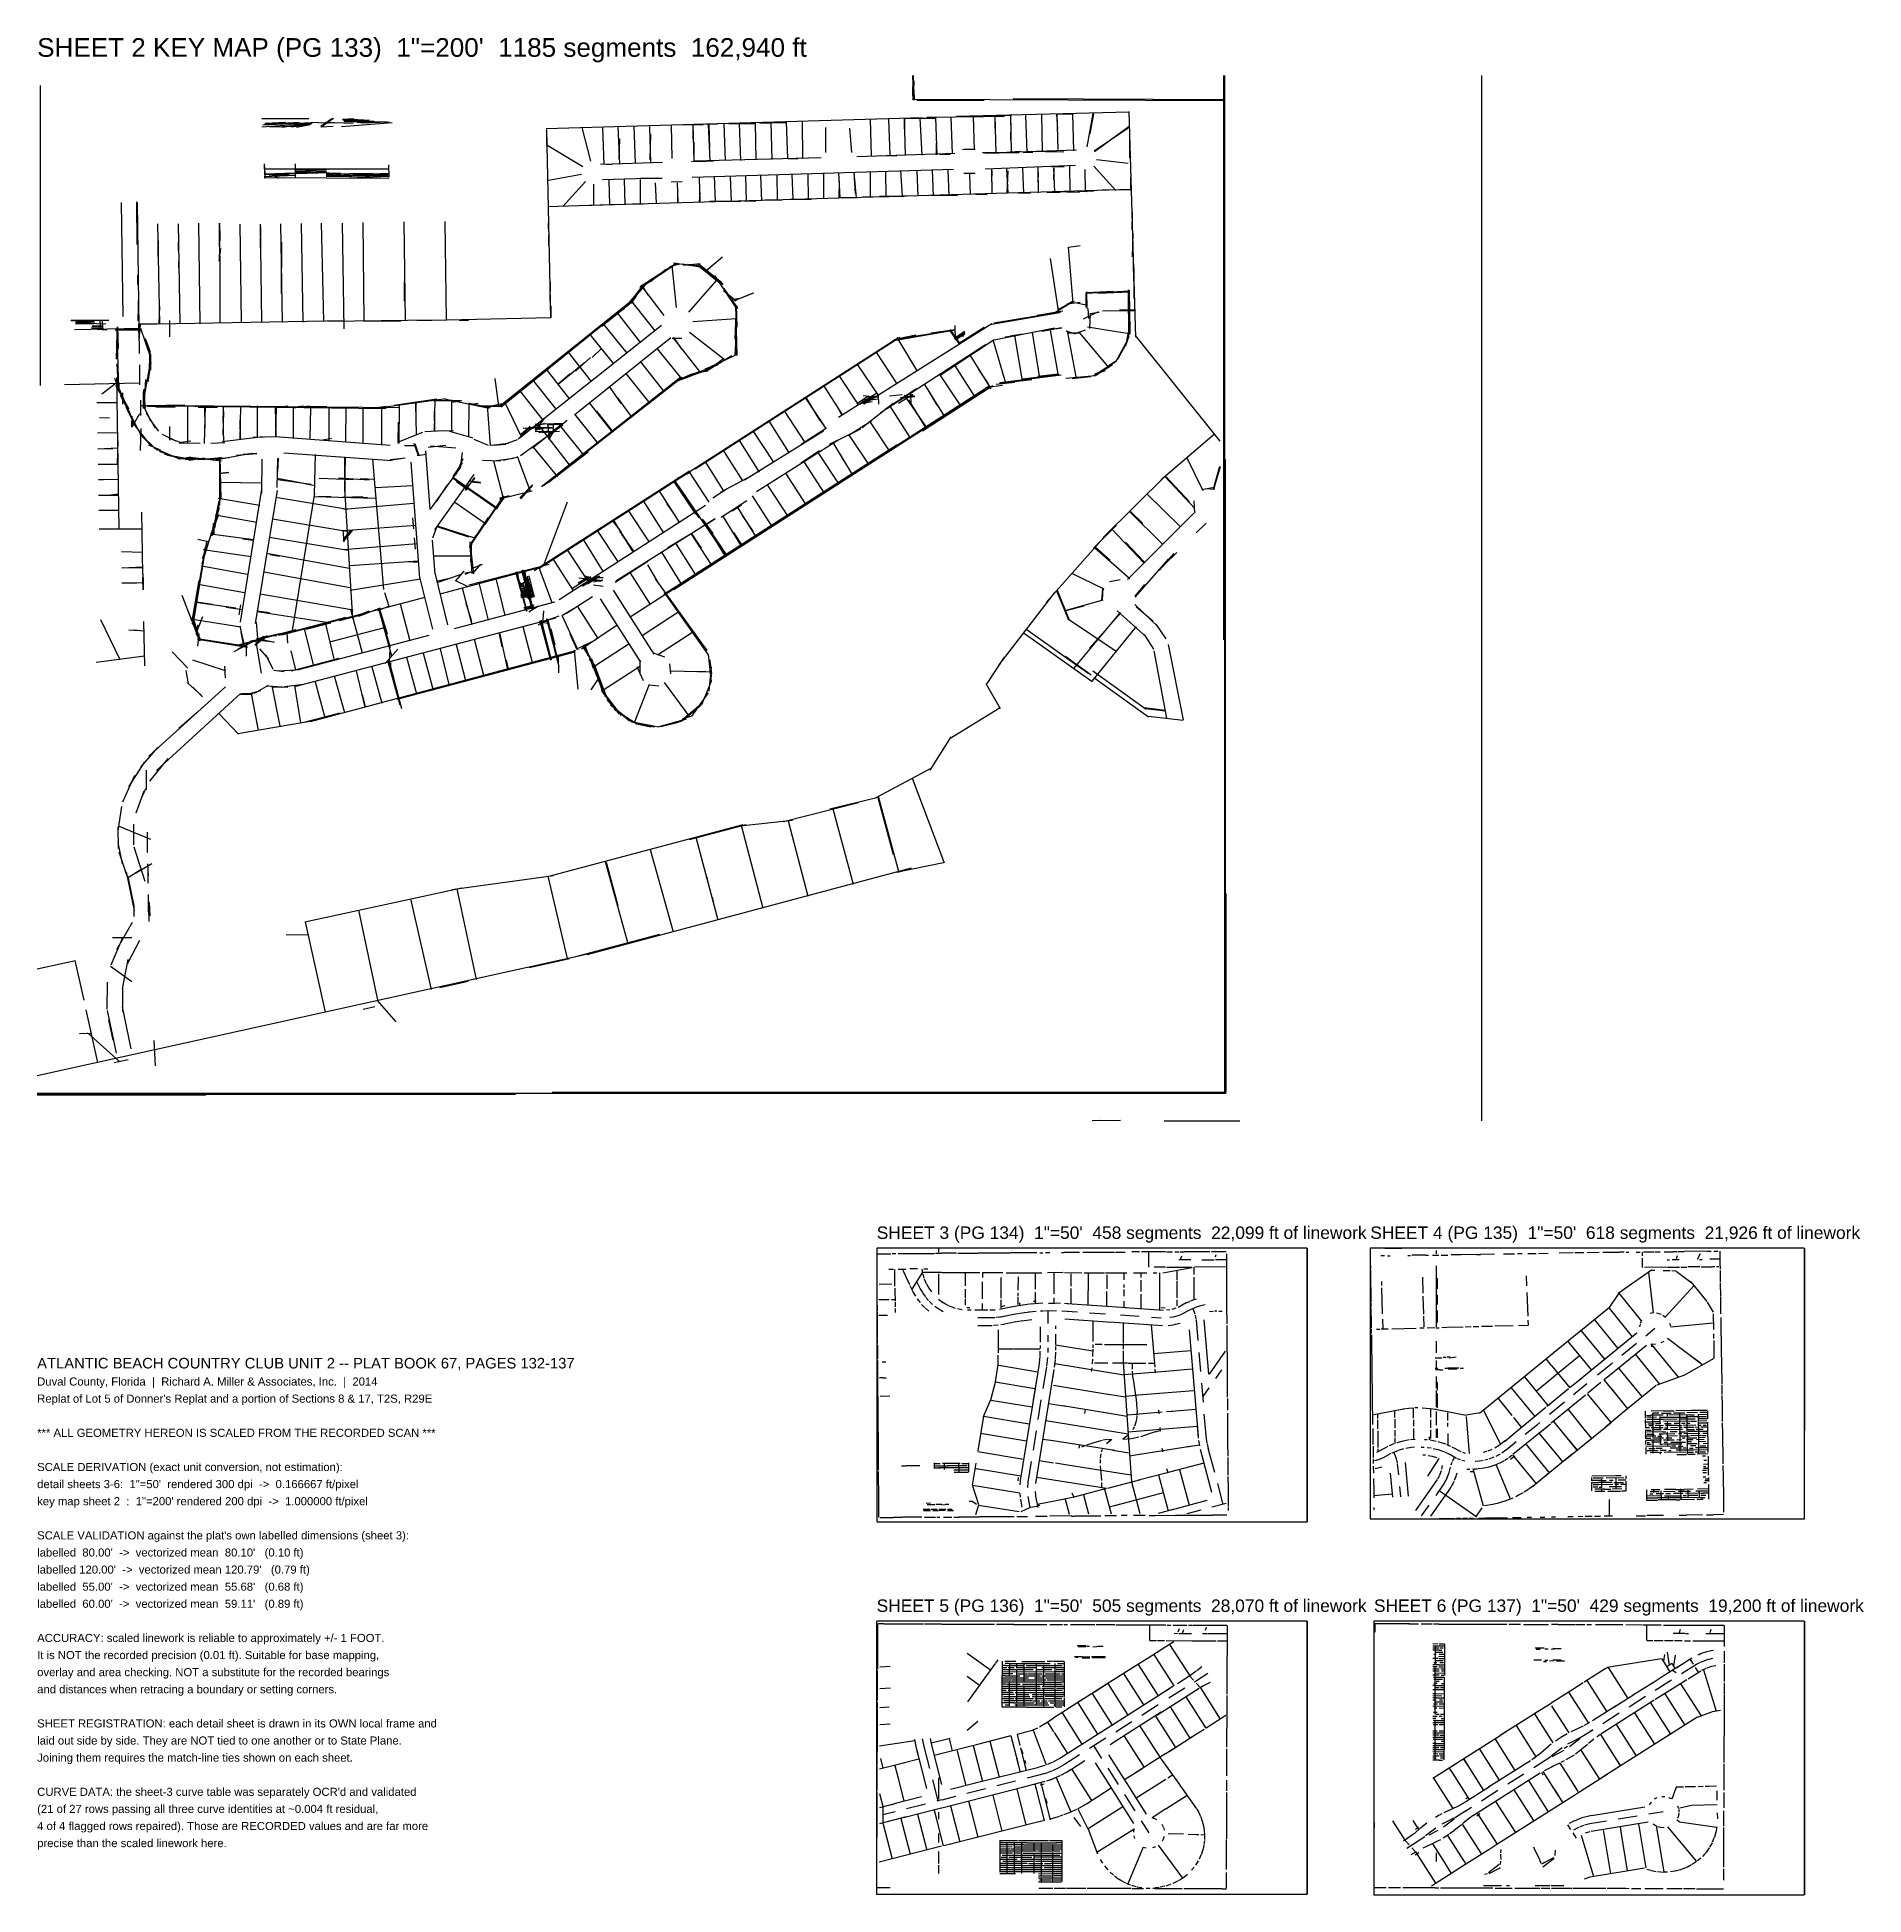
# Model space of a CAD drawing. Extents: x -2600 to 3275, y -994 to 4983.
import ezdxf

# ---------------------------------------------------------------- set-up
doc = ezdxf.new("R2010")
doc.units = 0
doc.linetypes.add('DASHED', pattern=[0.75, 0.5, -0.25])
for name, color, linetype in [('OVERALL_KEYMAP', 7, 'CONTINUOUS'), ('SHEET3_LINEWORK', 4, 'CONTINUOUS'), ('SHEET4_LINEWORK', 3, 'CONTINUOUS'), ('SHEET5_LINEWORK', 2, 'CONTINUOUS'), ('SHEET6_LINEWORK', 6, 'CONTINUOUS'), ('SHEET_FRAME', 8, 'DASHED'), ('TITLEBLOCK', 2, 'CONTINUOUS')]:
    doc.layers.add(name, color=color, linetype=linetype)
doc.styles.get("Standard").update_dxf_attribs({"font": 'Arial'})

msp = doc.modelspace()

# ---------------------------------------------------------------- texts
at = {"layer": 'TITLEBLOCK'}
for s, height, p in [('SHEET 2 KEY MAP (PG 133)  1"=200\'  1185 segments  162,940 ft', 60, (-2600, 4920)), ('SHEET 3 (PG 134)  1"=50\'  458 segments  22,099 ft of linework', 40, (100.3333, 1116.8333)), ('SHEET 4 (PG 135)  1"=50\'  618 segments  21,926 ft of linework', 40, (1687.6667, 1116.8333)), ('ATLANTIC BEACH COUNTRY CLUB UNIT 2 -- PLAT BOOK 67, PAGES 132-137', 34, (-2600, 700)), ('Duval County, Florida  |  Richard A. Miller & Associates, Inc.  |  2014', 26, (-2600, 645)), ("Replat of Lot 5 of Donner's Replat and a portion of Sections 8 & 17, T2S, R29E", 26, (-2600, 590)), ('*** ALL GEOMETRY HEREON IS SCALED FROM THE RECORDED SCAN ***', 26, (-2600, 480)), ('SCALE DERIVATION (exact unit conversion, not estimation):', 26, (-2600, 370)), ('detail sheets 3-6:  1"=50\'  rendered 300 dpi  ->  0.166667 ft/pixel', 26, (-2600, 315)), ('key map sheet 2  :  1"=200\' rendered 200 dpi  ->  1.000000 ft/pixel', 26, (-2600, 260)), ("SCALE VALIDATION against the plat's own labelled dimensions (sheet 3):", 26, (-2600, 150)), ("labelled  80.00'  ->  vectorized mean  80.10'   (0.10 ft)", 26, (-2600, 95)), ("labelled 120.00'  ->  vectorized mean 120.79'   (0.79 ft)", 26, (-2600, 40)), ("labelled  55.00'  ->  vectorized mean  55.68'   (0.68 ft)", 26, (-2600, -15)), ("labelled  60.00'  ->  vectorized mean  59.11'   (0.89 ft)", 26, (-2600, -70)), ('SHEET 5 (PG 136)  1"=50\'  505 segments  28,070 ft of linework', 40, (100, -83.1667)), ('SHEET 6 (PG 137)  1"=50\'  429 segments  19,200 ft of linework', 40, (1699.5, -83.1667)), ('ACCURACY: scaled linework is reliable to approximately +/- 1 FOOT.', 26, (-2600, -180)), ('It is NOT the recorded precision (0.01 ft). Suitable for base mapping,', 26, (-2600, -235)), ('overlay and area checking. NOT a substitute for the recorded bearings', 26, (-2600, -290)), ('and distances when retracing a boundary or setting corners.', 26, (-2600, -345)), ('SHEET REGISTRATION: each detail sheet is drawn in its OWN local frame and', 26, (-2600, -455)), ('Joining them requires the match-line ties shown on each sheet.', 26, (-2600, -565)), ('laid out side by side. They are NOT tied to one another or to State Plane.', 26, (-2600, -510)), ("CURVE DATA: the sheet-3 curve table was separately OCR'd and validated", 26, (-2600, -675)), ('(21 of 27 rows passing all three curve identities at ~0.004 ft residual,', 26, (-2600, -730)), ('4 of 4 flagged rows repaired). Those are RECORDED values and are far more', 26, (-2600, -785)), ('precise than the scaled linework here.', 26, (-2600, -840))]:
    msp.add_text(s, height=height, dxfattribs=at).set_placement(p)

# ---------------------------------------------------------------- linework, layer by layer
at = {"layer": 'OVERALL_KEYMAP'}
for p, q in [((215, 4860), (219.0026, 4780.9495)), ((218, 4860), (215, 4794)), ((220, 4843), (217, 4781)), ((1216, 4860), (1216, 3044)), ((1219, 4860), (1219, 1586)), ((2046, 4860), (2046, 1497)), ((-2590, 4828), (-2590, 3862)), ((214.9959, 4784), (1213.9956, 4779.9183)), ((215, 4824), (216, 4783)), ((220, 4814), (221, 4781)), ((539.0029, 4785.7163), (1214, 4783)), ((246, 4724), (-963.0289, 4687.9693)), ((189, 4724), (192.0012, 4602.9504)), ((190, 4722), (189, 4688)), ((193, 4723), (291, 4723)), ((205, 4724), (253, 4722)), ((229, 4780), (446, 4780)), ((238.6711, 4722.9825), (245, 4604)), ((446.0123, 4726.3789), (260.9926, 4724.9772)), ((289, 4724), (294, 4605)), ((339, 4727), (343.0011, 4608.9661)), ((912.0263, 4742.0007), (357.0159, 4727.3952)), ((410.9992, 4728.028), (414, 4621)), ((447, 4729), (511, 4729)), ((480, 4730), (483, 4610)), ((480, 4729), (480, 4690)), ((497, 4732), (534, 4731)), ((530.9994, 4731.0339), (533, 4613)), ((578.6335, 4731.9866), (583, 4613)), ((630, 4735), (632.0008, 4615.9496)), ((678, 4735), (682, 4687)), ((679, 4737), (728, 4736)), ((679.2015, 4736.9486), (682.4869, 4621.9568)), ((730, 4736), (733, 4617)), ((795.0306, 4737.1721), (776, 4630)), ((797, 4737), (786, 4672)), ((910.9991, 4744.0303), (933, 4018)), ((-1877, 4721), (-1726, 4721)), ((-1715.9363, 4705.0731), (-1877, 4694)), ((-1696, 4709), (-1874.0989, 4699.9441)), ((-1757, 4709), (-1870, 4702)), ((-1800, 4709), (-1867, 4705)), ((-1771, 4696), (-1852, 4694)), ((-1724.0485, 4704.3784), (-1812.8706, 4692.9909)), ((-1719.0206, 4703.1422), (-1782, 4694)), ((-1722, 4701), (-1765.8031, 4692.931)), ((-1695, 4709), (-1663, 4707)), ((-1652, 4720), (-1688, 4696)), ((-1648, 4696), (-1687.9837, 4693.7152)), ((-1647, 4721), (-1687, 4694)), ((-1684, 4709), (-1643, 4708)), ((-1673, 4710), (-1584.0928, 4705.9588)), ((-1457.9207, 4708.0063), (-1621.0793, 4694.9937)), ((-1581, 4720), (-1618, 4718)), ((-1570, 4718), (-1616.9517, 4715.9133)), ((-1550, 4717), (-1614.948, 4713.9072)), ((-1532, 4716), (-1612.9444, 4711.9016)), ((-1476, 4711), (-1611, 4710)), ((-1578, 4713), (-1516, 4713)), ((-1535, 4710), (-1571, 4708)), ((-1467, 4710), (-1558.9596, 4706.829)), ((-962, 4686), (-949, 4079)), ((-962, 4667), (-962, 4636)), ((-848.063, 4692.2429), (-820, 4584)), ((-782, 4691), (-776.9982, 4572.9577)), ((-732, 4696), (-727, 4575)), ((-681.1752, 4696.9939), (-677, 4578)), ((-631, 4696), (-627, 4578)), ((-627.4635, 4670.9715), (-629, 4588)), ((-561, 4701), (-559, 4593)), ((-522, 4702), (-458, 4701)), ((-491, 4703), (-488, 4584)), ((-491, 4698), (-491, 4656)), ((-456, 4704), (-413, 4703)), ((-442, 4704), (-437, 4585)), ((-439.5402, 4703.0092), (-438, 4626)), ((-391.815, 4703.9667), (-387, 4586)), ((-375, 4705), (-292, 4705)), ((-342, 4706), (-337.9989, 4585.9667)), ((-291, 4707), (-288, 4589)), ((-277, 4708), (-241, 4707)), ((-244, 4709), (-189, 4709)), ((-240.0013, 4709.0504), (-237, 4590)), ((-191, 4710), (-187, 4593)), ((-140.0003, 4712.0169), (-138, 4594)), ((-64, 4693), (-64, 4612)), ((13.2265, 4689.9427), (19, 4612)), ((79, 4718), (82, 4601)), ((138, 4719), (143, 4604)), ((532, 4707), (531, 4653)), ((912.4623, 4692.3096), (799.5377, 4616.6904)), ((912, 4696), (801, 4614)), ((-962.4435, 4638.2691), (-844.5565, 4566.7309)), ((-727.1958, 4655.9499), (-729, 4591)), ((-488, 4645), (-488, 4607)), ((352.0118, 4608.6541), (36.0388, 4597.8647)), ((292, 4641), (292, 4605)), ((336, 4606), (302, 4605)), ((417, 4622), (376, 4621)), ((382, 4623), (414, 4623)), ((441, 4612), (558, 4612)), ((448, 4611), (492, 4610)), ((743.0285, 4619.0953), (454, 4610)), ((563, 4615), (530, 4613)), ((571, 4613), (602, 4613)), ((582, 4616), (701.9787, 4614.4003)), ((913, 4660), (913, 4595)), ((-1662.0361, 4546.2079), (-1870.0596, 4539.9982)), ((-1870, 4576), (-1867, 4531)), ((-1870, 4574), (-1869, 4543)), ((-1870, 4560), (-1469, 4560)), ((-1668.9313, 4549.0374), (-1870, 4542)), ((-1855, 4545), (-1823, 4530)), ((-1770.0198, 4552.0004), (-1669, 4550)), ((-1770, 4576), (-1770, 4530)), ((-1669, 4557), (-1770, 4556)), ((-1769.936, 4556.0899), (-1669, 4553)), ((-1716, 4550), (-1769, 4549)), ((-1624, 4545), (-1671, 4544)), ((-1521, 4545), (-1670, 4542)), ((-1469, 4544), (-1670, 4537)), ((-1470, 4572), (-1469, 4533)), ((-788, 4576), (-751, 4574)), ((-588.9447, 4580.2937), (-783, 4574)), ((-495, 4584), (-449, 4583)), ((346.9608, 4557.3), (-493, 4532)), ((-77.9763, 4595.0775), (-488.0401, 4584.5631)), ((-459, 4585), (-425, 4585)), ((-186, 4593), (-153, 4592)), ((-71, 4543), (-71, 4465)), ((-23, 4548), (-18, 4466)), ((27, 4547), (33.7379, 4466.1448)), ((79, 4551), (79, 4469)), ((112, 4602), (165, 4601)), ((128, 4550), (130.0006, 4470.9747)), ((177, 4554), (182, 4472)), ((229, 4553), (232, 4472)), ((279, 4555), (282, 4473)), ((329, 4555), (332, 4474)), ((417, 4545), (381, 4544)), ((739.9705, 4569.7549), (449.0234, 4558.4009)), ((469, 4561), (471.0006, 4478.9756)), ((470, 4553), (469, 4518)), ((518, 4560), (522, 4481)), ((521.9965, 4552.9168), (519, 4481)), ((569, 4562), (572, 4481)), ((619, 4566), (620.0247, 4481.9759)), ((620, 4548), (619, 4516)), ((703, 4566), (664, 4565)), ((669, 4563), (672, 4484)), ((670, 4562), (669, 4525)), ((719.9997, 4569.0238), (721, 4485)), ((769.9555, 4556.9844), (771.0002, 4486.9851)), ((798.1556, 4568.0489), (869, 4490)), ((807, 4590), (909, 4578)), ((-1768.9209, 4538.0031), (-1870, 4534)), ((-1870, 4532), (-1468.995, 4530)), ((-1832, 4531), (-1869, 4530)), ((-1789, 4540), (-1854, 4538)), ((-1468.9603, 4542.0016), (-1670, 4534)), ((-1623, 4542), (-1670, 4540)), ((-1663, 4537), (-1619, 4537)), ((-1469, 4537), (-1648, 4534)), ((-1469, 4535), (-1597, 4530)), ((-1472, 4539), (-1546, 4538)), ((-849, 4541), (-955, 4522)), ((-836, 4519), (-909, 4438)), ((917.9674, 4493.0956), (-851.0131, 4440.4389)), ((-811, 4510), (-811, 4443)), ((-604, 4530), (-782, 4524)), ((-761, 4523), (-759, 4445)), ((-712.3518, 4524.9602), (-710, 4445)), ((-661, 4525), (-661, 4445)), ((-660, 4529), (-590, 4529)), ((-612, 4515), (-609, 4449)), ((-525, 4518), (-561, 4517)), ((-542, 4515), (-539, 4451)), ((-540, 4494), (-541, 4451)), ((-471.0006, 4532.025), (-469, 4452)), ((-469, 4483), (-471, 4452)), ((-422, 4536), (-419, 4454)), ((-371, 4535), (-368, 4454)), ((-322, 4536), (-319.9994, 4456.9747)), ((-273, 4538), (-269.9986, 4456.963)), ((-221, 4539), (-220, 4460)), ((-172.8207, 4540.9603), (-169, 4462)), ((-121, 4542), (-120, 4463)), ((-20, 4520), (-22, 4466)), ((28, 4530), (31, 4480)), ((399, 4542), (401.0009, 4476.9693)), ((647, 4485), (690, 4484)), ((671, 4487), (752.9371, 4484.1746)), ((746, 4488), (777, 4487)), ((757, 4489), (799, 4489)), ((918.0099, 4492.2741), (825, 4491)), ((917, 4532), (917, 4490)), ((-2330, 4451), (-2324.9861, 4084.9865)), ((-2280, 4453), (-2279, 4316)), ((-2278.0499, 4451.0118), (-2272, 3965)), ((-724, 4445), (-957, 4437)), ((-685, 4447), (-651, 4447)), ((-437, 4455), (-336, 4455)), ((-327, 4457), (-288, 4456)), ((-258, 4460), (-205, 4460)), ((-178, 4462), (-109, 4462)), ((-21, 4467), (38, 4467)), ((57.0241, 4470.3961), (138, 4469)), ((109, 4472), (188, 4472)), ((180, 4474), (221, 4473)), ((273.0372, 4475.1222), (359.9754, 4473.5969)), ((418, 4478), (456, 4477)), ((556, 4482), (595, 4481)), ((-2213, 4383), (-2207.0374, 4061.0178)), ((-2146.0002, 4383.0141), (-2141.479, 4062.0073)), ((-2081, 4385), (-2076.9998, 4060.9877)), ((-2015, 4385), (-2015, 4310)), ((-2014, 4385), (-2013, 4340)), ((-1948, 4381), (-1944, 4066)), ((-1883, 4382), (-1878, 4067)), ((-1882, 4374), (-1883, 4304)), ((-1817, 4383), (-1812, 4065)), ((-1751.0476, 4383.9992), (-1746, 4066)), ((-1686.0203, 4384.9788), (-1679.4604, 4069.0112)), ((-1619, 4385), (-1613.7206, 4045.0043)), ((-1553, 4387), (-1549, 4069)), ((-1421, 4389), (-1416, 4071)), ((-1289, 4390), (-1284.9998, 4072.9874)), ((-955, 4406), (-956, 4366)), ((922, 4421), (921, 4362)), ((-2211, 4328), (-2212, 4277)), ((-2145, 4352), (-2147, 4297)), ((-2012.3545, 4348.9801), (-2015, 4263)), ((-1813.6051, 4323.9883), (-1815, 4158)), ((-955, 4346), (-955, 4313)), ((716, 4308), (731, 4127)), ((755, 4312), (717, 4306)), ((924, 4353), (922.3624, 4276.0348)), ((-2144, 4285), (-2145, 4240)), ((-2010, 4303), (-2016, 4263)), ((-2012, 4279), (-2012, 4065)), ((-1418, 4259), (-1419.3019, 4134.0136)), ((-542.3113, 4255.463), (-662, 4175)), ((-544.544, 4255.2948), (-661, 4180)), ((-533, 4253), (-566, 4244)), ((-559, 4249), (-545, 4113)), ((-553.843, 4257.1183), (-465.1859, 4244.6752)), ((-524, 4254), (-461, 4243)), ((-468, 4254), (-522, 4249)), ((-508, 4253), (-469, 4248)), ((-479, 4252), (-395.5184, 4188.6345)), ((-473, 4252), (-394, 4188)), ((-471, 4253), (-398, 4194)), ((-396, 4275), (-449, 4230)), ((658, 4271), (685, 4096)), ((925, 4270), (925, 4230)), ((-2277, 4217), (-2277, 4187)), ((-950, 4195), (-951, 4133)), ((-641.3897, 4194.1759), (-716, 4106)), ((-638, 4194), (-703, 4118)), ((-650, 4186), (-689, 4127)), ((-651, 4186), (-679, 4150)), ((-658, 4185), (-584, 4088)), ((-656, 4185), (-634, 4151)), ((-578, 4236), (-627, 4196)), ((-413.7105, 4202.6259), (-505.437, 4098.504)), ((-440, 4221), (-399, 4188)), ((-421, 4216), (-349.6943, 4108.5393)), ((927, 4241), (926, 4199)), ((927, 4203), (927, 4142)), ((-2274, 4161), (-2276, 4070)), ((-675, 4146), (-1112.8244, 3794.5355)), ((-680, 4139), (-1107.9266, 3792.4398)), ((-683, 4134), (-784, 4052)), ((-691, 4136), (-613, 4038)), ((-392, 4168), (-352, 4135)), ((-391, 4175), (-348, 4110)), ((-376, 4149), (-348, 4113)), ((-339, 4142), (-370, 4138)), ((-297, 4160), (-364, 4133)), ((-296, 4159), (-328, 4147)), ((728, 4129), (671.252, 4095.258)), ((735, 4133), (682, 4106)), ((730, 4133), (698, 4113)), ((755, 4130), (712.02, 4123.86)), ((739, 4130), (778, 4121)), ((914, 4166), (773, 4158)), ((773, 4162), (773, 4115)), ((775, 4164), (776, 4110)), ((860, 4165), (776, 4161)), ((914, 4163), (813, 4158)), ((909, 4170.0065), (910, 4015)), ((912, 4169), (914.1855, 4028.0339)), ((-2492, 4072), (-2417, 4067)), ((-2491, 4073), (-2369, 4073)), ((-2420, 4069), (-2477, 4065)), ((-2436, 4066), (-2477, 4062)), ((-2414, 4070), (-2475, 4069)), ((-2467, 4068), (-2416, 4063)), ((-2398, 4074), (-2397, 4044)), ((-2392, 4074), (-2389, 4043)), ((-2273, 4088), (-2274, 4034)), ((-1611.0026, 4070.1532), (-2274, 4059)), ((-2207, 4117), (-2209, 4062)), ((-2174, 4072), (-2174, 4019)), ((-1323, 4073), (-1665, 4068)), ((-1550, 4071), (-1430, 4070)), ((-948.0163, 4080.6993), (-1378.9918, 4070.6474)), ((-1243, 4073), (-1213, 4073)), ((-948, 4119), (-948, 4081)), ((-735, 4096), (-660, 4000)), ((-352, 4077), (-491, 4067)), ((-352, 4118), (-356.3949, 4011.0573)), ((-354, 4121), (-350, 3959)), ((-352, 4120), (-350, 4050)), ((688, 4096), (464, 4058)), ((692.1332, 4098.1853), (477, 4063)), ((699.1301, 4101.1792), (616, 4088)), ((813, 4099), (764, 4076)), ((779, 4110), (781, 4078)), ((787, 4094), (785, 4046)), ((816, 4097), (786, 4093)), ((930.0096, 4103.0001), (826, 4102)), ((930, 4106), (881, 4105)), ((915, 4066), (900, 3989)), ((-2268, 4046), (-2480, 4042)), ((-2418, 4061), (-2477, 4060)), ((-2468, 4064), (-2379, 4061)), ((-2425, 4048), (-2388, 4048)), ((-2390, 4047), (-2425, 4046)), ((-2388, 4052), (-2424, 4051)), ((-2423, 4054), (-2388, 4054)), ((-2407, 4044), (-2376, 4042)), ((-2268, 4044), (-2349, 4041)), ((-2348, 4042), (-2269, 4042)), ((-2344, 4029), (-2345.6393, 3947.0328)), ((-2344.0017, 4049.0588), (-2338, 3845)), ((-2342, 4051), (-2340, 3981)), ((-2274, 4062), (-2197, 4061)), ((-2271, 4060), (-2272, 4014)), ((-2269, 4060), (-2271, 4029)), ((-2268, 4047), (-2235, 3953)), ((-2254, 4015), (-2236, 3960)), ((-2250, 4009), (-2239, 3976)), ((-592.4131, 4055.2619), (-1049.7124, 3691.6384)), ((168.4154, 4014.9096), (-986, 3273)), ((-561.8864, 4016.1043), (-871.12, 3767.9037)), ((-822.0936, 4026.1158), (-746, 3932)), ((-780.0966, 4062.1204), (-703, 3966)), ((-558, 4015), (-527, 4015)), ((-555.2371, 4016.5926), (-467, 3903)), ((-552, 4016), (-528, 3979)), ((-502.1399, 4034.1086), (-386, 3944)), ((174.9931, 4016.5666), (-484, 3593)), ((-355, 4033), (-351.783, 3959.0094)), ((470.8828, 4061.186), (59.5681, 3802.0981)), ((353, 4040), (150, 4005)), ((353, 4042), (156, 4009)), ((164.4706, 4016.8824), (227.8235, 3911.2941)), ((226, 4024), (175, 4014)), ((344, 4041), (275, 4031)), ((478.2744, 4009.1082), (304, 3895)), ((334, 4041), (367, 3994)), ((336, 4043), (366, 4000)), ((384, 4036), (349.7927, 4013.8659)), ((381, 4021), (350, 4017)), ((351, 4056), (353, 4009)), ((384, 4033), (351, 4011)), ((384, 4031), (351, 4010)), ((384, 4028), (354, 4009)), ((446, 4049), (364.7348, 3997.833)), ((475, 4006), (515, 3871)), ((672.6154, 4046.9231), (478, 4008)), ((548, 4022), (513, 4018)), ((569, 4028), (529, 4021)), ((543.8926, 4023.6536), (568, 3877)), ((600, 4033), (624.2955, 3886.2144)), ((696, 4047), (611, 4035)), ((693, 4048), (632, 4036)), ((658, 4041), (684.0303, 3893.8285)), ((709, 4038), (740, 4029)), ((713, 4038), (742.278, 3885.245)), ((715, 4032), (752, 4032)), ((771, 4041), (738, 4029)), ((751, 4033), (847.0778, 3918.9076)), ((778, 4051), (911.9248, 4029.5311)), ((909, 4013), (868, 3938)), ((932, 4023), (1204, 3683)), ((-2238, 3975), (-2241, 3894)), ((-2236, 3962), (-2236, 3912)), ((-892.9696, 3971.2447), (-818, 3875)), ((-820.547, 3952.6077), (-869, 3909)), ((-785, 3981), (-815, 3953)), ((-606.086, 3980.1043), (-526, 3883)), ((-366.2486, 3957.7555), (-447, 3909)), ((-393, 3948), (-447, 3907)), ((-349, 3962), (-432, 3924)), ((-354, 3998), (-356, 3960)), ((97, 3971), (165, 3868)), ((450.6592, 3993.525), (111, 3773)), ((193, 3971), (213, 3936)), ((401, 3959), (467.5587, 3852.1026)), ((906, 4003), (875, 3946)), ((-2351, 3886), (-2283, 3728)), ((-2345.15, 3887.9808), (-2337, 3400)), ((-2344, 3932), (-2340, 3849)), ((-2271, 3929), (-2271, 3865)), ((-2236, 3942), (-2256.8599, 3822.8005)), ((-2234, 3936), (-2244, 3874)), ((-1128, 3885), (-1116, 3796)), ((-529.8692, 3889.1031), (-978, 3536)), ((-525, 3888), (-971, 3540)), ((-964, 3916), (-888, 3819)), ((-886, 3900), (-925, 3866)), ((-839, 3937), (-924, 3866)), ((-706.3915, 3901.4881), (-629, 3805)), ((-659, 3939), (-584, 3843)), ((-435, 3916), (-555, 3871)), ((-415, 3927), (-546, 3878)), ((-495, 3899), (-529, 3884)), ((-470, 3908), (-520, 3885)), ((-443, 3909), (-492, 3900)), ((-401, 3935), (-453, 3915)), ((-411, 3929), (-441, 3919)), ((-21.1476, 3894.2391), (42, 3799)), ((36.8474, 3932.2278), (106, 3829)), ((303.4677, 3897.3102), (370, 3797)), ((350, 3928), (417, 3824)), ((428, 3914), (459, 3868)), ((694, 3896), (495.781, 3870.717)), ((687, 3897), (569, 3883)), ((685, 3899), (619, 3891)), ((804, 3894), (708.0656, 3885.2787)), ((787.9781, 3890.2082), (729, 3884)), ((866.8765, 3937.1941), (799, 3894)), ((835, 3910), (801, 3899)), ((859, 3929), (805, 3895)), ((872, 3942), (842, 3922)), ((-2272.0091, 3869.4858), (-2512, 3865)), ((-2346, 3870), (-2392, 3835)), ((-2348, 3864), (-2304.7997, 3787.6794)), ((-2337, 3872), (-2337, 3842)), ((-2332.8486, 3831.5593), (-2264, 3699)), ((-2325, 3839), (-2325, 3802)), ((-2259, 3842), (-2259, 3788)), ((-2257, 3851), (-2258, 3819)), ((-2258, 3847), (-2253, 3790)), ((-2252, 3882), (-2257.0578, 3789.9482)), ((-1048.2369, 3846.5927), (-974, 3751)), ((-1007, 3881), (-931, 3785)), ((-760, 3859), (-722.024, 3803.3018)), ((464.4178, 3860.9059), (-693, 3117)), ((465.96, 3859.6173), (-552, 3205)), ((-129, 3826), (-84, 3751)), ((-71.1627, 3862.2534), (-10, 3767)), ((100.7272, 3837.8591), (-23, 3759)), ((74, 3828), (36, 3804)), ((57, 3830), (106, 3825)), ((106, 3828), (72, 3825)), ((106, 3826), (73, 3823)), ((105, 3833), (106, 3802)), ((228, 3852), (128, 3786)), ((182, 3832), (141, 3828)), ((216, 3834), (170.5447, 3804.7066)), ((222, 3829), (177, 3823)), ((223, 3826), (177, 3821)), ((188.2682, 3831.5002), (261, 3725)), ((209, 3838), (210, 3801)), ((473.4152, 3860.9097), (248, 3716)), ((253.7191, 3865.4494), (319, 3761)), ((265, 3848), (294, 3799)), ((505.0987, 3862.2498), (450, 3855)), ((544, 3872), (484.9392, 3865.557)), ((599, 3881), (494.9246, 3868.6346)), ((-2408, 3808), (-2343, 3808)), ((-2315, 3793), (-2297, 3756)), ((-2271, 3771), (-2296, 3728)), ((-2269, 3799), (-1435.0107, 3791.7659)), ((-2269, 3798), (-1477, 3788)), ((-2268, 3815), (-2268, 3766)), ((-2256, 3792), (-2238, 3754)), ((-2249, 3774), (-2220, 3726)), ((-2125, 3799), (-2248, 3797)), ((-2127, 3796), (-2245, 3794)), ((-2218, 3794), (-2156, 3793)), ((-2116, 3797), (-2116, 3677)), ((-2082, 3793), (-2020, 3793)), ((-2060, 3797), (-2063, 3676)), ((-2062, 3797), (-2061, 3726)), ((-2001, 3779), (-2003, 3704)), ((-2002, 3796), (-2002, 3755)), ((-1946, 3796), (-1948, 3689)), ((-1892, 3797), (-1892, 3694)), ((-1668, 3795), (-1867, 3792)), ((-1834, 3795), (-1832, 3696)), ((-1794, 3796), (-1833, 3791)), ((-1831, 3795), (-1833, 3699)), ((-1743, 3796), (-1790, 3791)), ((-1724, 3796), (-1777, 3790)), ((-1777, 3794), (-1777, 3693)), ((-1721, 3790), (-1723, 3692)), ((-1662, 3793), (-1662, 3687)), ((-1607, 3793), (-1608, 3683)), ((-1553, 3791), (-1553, 3679)), ((-1478, 3795), (-1524, 3788)), ((-1285.2548, 3819.8092), (-1510.8638, 3788.0333)), ((-1493, 3792), (-1492, 3672)), ((-1315, 3819), (-1452, 3798)), ((-1435.9999, 3800.0081), (-1437.0001, 3675.9919)), ((-1381, 3811), (-1383, 3778)), ((-1383, 3810), (-1381.0004, 3704.0189)), ((-1325, 3814), (-1238, 3814)), ((-1321, 3817), (-1323, 3716)), ((-1323, 3780), (-1322, 3717)), ((-1289.5632, 3819.137), (-1146.2363, 3789.8439)), ((-1267, 3816), (-1267, 3713)), ((-1233.8475, 3813.0238), (-1266, 3808)), ((-1212, 3807), (-1213, 3697)), ((-1182, 3805), (-1213, 3800)), ((-1211, 3806), (-1142, 3792)), ((-1102, 3797), (-1184.9826, 3795.7974)), ((-1103, 3795), (-1164, 3794)), ((-1093, 3806), (-1161, 3792)), ((-1153, 3798), (-1143, 3669)), ((-1097, 3810), (-1042.8086, 3698.6066)), ((-871.975, 3770.222), (-796, 3675)), ((-825, 3807), (-749, 3711)), ((-801, 3780), (-747, 3712)), ((-733, 3823), (-687.8219, 3759.416)), ((-197, 3781), (-131, 3679)), ((-131, 3825), (-66, 3727)), ((-95, 3768), (-63, 3724)), ((-32, 3804), (-12, 3767)), ((86, 3825), (46, 3801)), ((86, 3810), (52, 3805)), ((106, 3818), (54, 3812)), ((153, 3805), (54, 3726)), ((87, 3820), (55, 3816)), ((87, 3823), (57, 3804)), ((143, 3796), (207, 3695)), ((180, 3817), (148, 3800)), ((203, 3816), (258, 3725)), ((-2342, 3710), (-2406, 3709)), ((-2399, 3760), (-2367, 3758)), ((-2298, 3749), (-2237, 3671)), ((-2296, 3764), (-2297, 3728)), ((-2295, 3763), (-2295, 3729)), ((-2270, 3707), (-2212.8874, 3653.0604)), ((-2267, 3724), (-2268.2238, 3653.0211)), ((-2240, 3755), (-2210, 3716)), ((-2198, 3706), (-2154, 3684)), ((-2174, 3731), (-2174, 3687)), ((-2002.7401, 3765.0052), (-2001, 3678)), ((-1948, 3751), (-1947, 3689)), ((-1439, 3745), (-1440, 3677)), ((-1361, 3711), (-1438.6616, 3680.1481)), ((-1292, 3717), (-1353, 3713)), ((-1262, 3717), (-1307, 3716)), ((-1274, 3716), (-1199, 3694)), ((-1015, 3730), (-1053, 3690)), ((-908.8134, 3734.357), (-1045, 3636)), ((-1014, 3731), (-1045, 3704)), ((-1014, 3730), (-1043, 3698)), ((-972, 3726), (-1037, 3724)), ((-968, 3740), (-1028, 3721)), ((-984, 3729), (-1027, 3719)), ((-1017, 3727), (-944, 3727)), ((-895.512, 3750.3913), (-1007, 3661)), ((-969, 3756), (-998, 3719)), ((-907, 3740), (-998, 3737)), ((-954, 3728), (-998, 3718)), ((-941, 3725), (-998, 3723)), ((-920, 3714), (-998, 3713)), ((-990, 3738), (-886, 3603)), ((-956, 3716), (-987, 3710)), ((-920, 3715), (-976, 3710)), ((-909, 3738), (-959, 3735)), ((-959, 3737), (-951, 3685)), ((-913, 3737), (-956, 3704)), ((-936, 3720), (-955, 3689)), ((-940, 3740), (-940, 3710)), ((-924, 3740), (-842, 3637)), ((-71.2023, 3715.7225), (-324.6647, 3557.463)), ((-298.3034, 3716.4597), (-232, 3616)), ((-247.4703, 3750.3337), (-183, 3648)), ((-61, 3725), (-142, 3674)), ((48, 3722), (-52.2092, 3672.4228)), ((85, 3749), (8, 3700)), ((79, 3745), (140, 3652)), ((1186.5519, 3706.1988), (1015.3842, 3558.7147)), ((-2341, 3661), (-2405, 3658)), ((-2405, 3660), (-2357, 3659)), ((-2341, 3684), (-2343, 3611)), ((-2264, 3701), (-2233, 3669)), ((-2242, 3672), (-2204, 3655)), ((-2225, 3662), (-2140.5746, 3625.665)), ((-2208, 3651), (-2143, 3628)), ((-2177, 3693), (-2137, 3679)), ((-2143.0316, 3678.1361), (-2076, 3677)), ((-2106, 3683), (-2136, 3679)), ((-1996, 3678), (-2041, 3676)), ((-1874, 3697), (-2005.2172, 3680.7541)), ((-1829, 3697), (-1905, 3695)), ((-1834, 3698), (-1465.0839, 3670.859)), ((-1807, 3646), (-1458, 3621)), ((-1653, 3692), (-1687, 3686)), ((-1419, 3671), (-1381, 3668)), ((-1382, 3669), (-1416, 3667)), ((-1388, 3677), (-1376, 3640)), ((-1385, 3676), (-1372, 3637)), ((-1351, 3652), (-1337, 3463)), ((-1286, 3669), (-1342, 3663)), ((-1334.9073, 3668.2208), (-1253, 3662)), ((-1232.9852, 3647.1206), (-1239, 3598)), ((-1195, 3690), (-1149, 3670)), ((-1084, 3676), (-1141, 3669)), ((-1093, 3673), (-1134, 3669)), ((-1056, 3688), (-1100, 3672)), ((-1005, 3664), (-926, 3569)), ((-828, 3648), (-956.1104, 3549.1431)), ((166, 3672), (-584, 3190)), ((-395.1173, 3655.2784), (-331, 3556)), ((-343.2054, 3687.5006), (-278, 3584)), ((-22, 3688), (-286, 3520)), ((-84, 3652), (-144, 3613)), ((-89, 3647), (-22, 3545)), ((-40.7811, 3678.7388), (21.6232, 3575.7717)), ((-39, 3677), (-7, 3621)), ((12, 3702), (74.7628, 3606.8435)), ((-2404, 3609), (-2342, 3609)), ((-2190, 3642), (-2100, 3624)), ((-2181, 3638), (-2108, 3623)), ((-2106, 3632), (-2137, 3627)), ((-2105, 3628), (-2135, 3626)), ((-2059, 3628), (-2123.8982, 3623.5243)), ((-2112, 3630), (-2060, 3624)), ((-2063, 3629), (-2111, 3621)), ((-2107.8461, 3632.2651), (-2007, 3620)), ((-2006.0884, 3630.0749), (-2082.8982, 3623.7618)), ((-1982, 3630), (-2045.0681, 3624.8305)), ((-1912, 3644), (-2032, 3621)), ((-2014, 3632), (-2014, 3477)), ((-2012.4904, 3631.9615), (-2009, 3497)), ((-1893, 3643), (-1959, 3637)), ((-1894, 3644), (-1937, 3641)), ((-1877, 3626), (-1878.0674, 3514.991)), ((-1827, 3628), (-1828.6489, 3534.0114)), ((-1825, 3629), (-1827, 3585)), ((-1706, 3640), (-1709.336, 3511.0087)), ((-1612, 3631), (-1610, 3595)), ((-1609, 3631), (-1611, 3531)), ((-1611, 3617), (-1610, 3514)), ((-1521, 3625), (-1485.9906, 3205.9172)), ((-1416, 3629), (-1467, 3621)), ((-1425, 3628), (-1465, 3623)), ((-1398.3852, 3616.1214), (-1370.3157, 3242.901)), ((-1347.869, 3640.0175), (-1378, 3636)), ((-1238, 3600), (-1336.4754, 3464.3451)), ((-1233, 3614), (-1263, 3570)), ((-1231, 3627), (-1254, 3574)), ((-1168, 3622), (-1109, 3620)), ((-1132, 3620), (-1100, 3496)), ((-1068, 3628), (-1131, 3619)), ((-1057, 3631), (-1101, 3621)), ((-1056.4521, 3635.2055), (-1014, 3522)), ((-502, 3587), (-1001.4488, 3266.142)), ((-453.02, 3618.6179), (-394, 3525)), ((-134.9064, 3619.4224), (-69, 3516)), ((1096.806, 3631.3954), (1149, 3525)), ((1203, 3602), (1182, 3529)), ((1205, 3601), (1184, 3528)), ((1221, 3624), (1221, 1589)), ((-2402.9684, 3561.4215), (-2339, 3560)), ((-2372, 3560), (-2402, 3558)), ((-1984, 3583), (-2015, 3579)), ((-1985, 3581), (-2015, 3578)), ((-2015, 3552), (-1877, 3549)), ((-2012, 3575), (-2012, 3490)), ((-1878, 3529), (-1947, 3101)), ((-1828, 3564), (-1782, 3556)), ((-1826.0751, 3560.4807), (-1719, 3545)), ((-1781, 3556), (-1707, 3541)), ((-1693, 3564), (-1584.0361, 3560.0135)), ((-1631, 3565), (-1532.0831, 3559.5046)), ((-1611, 3530), (-1586, 3113)), ((-1561, 3563), (-1514, 3561)), ((-1391.9419, 3540.0034), (-1512, 3533)), ((-1196, 3576), (-1321.8223, 3397.5799)), ((-1280, 3544), (-1317, 3489)), ((-1265, 3567), (-1122.8023, 3466.8608)), ((-1263, 3568), (-1121, 3469)), ((-1251, 3554), (-1216, 3528)), ((-1193, 3567), (-1223.473, 3524.3378)), ((-1192, 3563), (-1223, 3530)), ((-1208, 3556), (-1174, 3551)), ((-1203, 3553), (-1173, 3549)), ((-1007, 3543), (-1047.9997, 3500.9753)), ((-1007, 3542), (-1045, 3498)), ((-553, 3555), (-483, 3448)), ((-552, 3556), (-472, 3437)), ((-548, 3554), (-500, 3483)), ((-499, 3583), (-540, 3564)), ((-504, 3586), (-439.8388, 3486.7507)), ((-380.9004, 3530.3287), (-427, 3500)), ((-319, 3563), (-403, 3518)), ((-252, 3543), (-185, 3440)), ((-193.2947, 3580.4559), (-129, 3481)), ((1031.0965, 3573.9146), (828.3735, 3373.6341)), ((1028, 3569), (1123, 3467)), ((1030, 3570), (1106, 3488)), ((1186, 3534), (1146, 3527)), ((1158, 3531), (1188, 3529)), ((-2403, 3510), (-2338, 3510)), ((-2338, 3513), (-2373, 3509)), ((-2014.5846, 3468.5607), (-2070.3709, 3288.8048)), ((-2015.7715, 3491.1529), (-2038, 3379)), ((-2016, 3477), (-2030, 3404)), ((-2018, 3500), (-1884, 3477)), ((-1828, 3525), (-1898.9179, 3096.3173)), ((-1832, 3503), (-1601, 3465)), ((-1708, 3516), (-1781, 3068)), ((-1711, 3505), (-1510.0506, 3499.9763)), ((-1695, 3505), (-1654, 3505)), ((-1553, 3504), (-1619, 3502)), ((-1389, 3483), (-1614.8699, 3463.4931)), ((-1538, 3502), (-1581, 3501)), ((-1257, 3487), (-1157.7872, 3418.8539)), ((-1100.3846, 3507.9231), (-1209, 3345)), ((-1099, 3506), (-1160, 3415)), ((-1098, 3504), (-1124, 3465)), ((-1008, 3522), (-1112.7181, 3496.8274)), ((-1082, 3507), (-1112, 3500)), ((-895, 3487), (-972, 3281)), ((-450.2877, 3475.8931), (-921, 3173)), ((-651, 3491), (-585, 3388)), ((-600.2911, 3524.4543), (-534, 3421)), ((-576, 3483), (-554, 3453)), ((-528.1616, 3525.249), (-384.7545, 3314.1668)), ((-317, 3491), (-400, 3438)), ((-335, 3477), (-365, 3458)), ((-347, 3470), (-288.8272, 3376.1071)), ((-300.2924, 3507.4549), (-237, 3409)), ((969, 3514), (1077, 3408)), ((1120, 3491), (1122.0497, 3452.0552)), ((-2402, 3461), (-2340, 3461)), ((-2264, 3455), (-2261.2551, 3255.9965)), ((-2017, 3447), (-2069, 3305)), ((-2034, 3420), (-2036, 3381)), ((-2032, 3417), (-2032, 3384)), ((-2027.1679, 3446.029), (-1894, 3423)), ((-1843, 3434), (-1603.8372, 3393.9728)), ((-1382, 3412), (-1615, 3395)), ((-1393, 3437), (-1390, 3401)), ((-1315, 3409), (-1213, 3376)), ((-1313.6105, 3411.1984), (-1193, 3372)), ((-1149.5365, 3437.6875), (-1210, 3348)), ((-750, 3427), (-722, 3391)), ((-747, 3430), (-683, 3325)), ((-421, 3432), (-738.9086, 3233.4548)), ((-698.6678, 3460.5659), (-632, 3358)), ((-461, 3432), (-382, 3316)), ((-458, 3429), (-427, 3386)), ((-419, 3433), (-449, 3413)), ((-394, 3440), (-335.1798, 3345.8876)), ((-333, 3444), (-298, 3394)), ((871, 3413), (797, 3339)), ((1119.9425, 3452.0514), (907.0546, 3237.94)), ((912.5, 3458.5), (1019, 3352)), ((917, 3457), (956, 3418)), ((1160, 3420), (1128, 3388)), ((-2401, 3401), (-2264, 3401)), ((-2054.8664, 3360.8139), (-2099, 3092)), ((-2083, 3368), (-2050, 3361)), ((-2042.2526, 3385.0513), (-1903, 3367)), ((-1938, 3369), (-1905, 3365)), ((-1853, 3374), (-1600, 3333)), ((-1617, 3397), (-1614, 3360)), ((-1592, 3397), (-1616, 3367)), ((-1587, 3396), (-1616, 3361)), ((-1586, 3396), (-1616, 3364)), ((-1378, 3353), (-1616, 3334)), ((-1387.0069, 3372.0828), (-1384, 3336)), ((-1329.4632, 3364.964), (-1321, 3256)), ((-1317, 3402), (-1328, 3371)), ((-1190, 3380), (-1209, 3339)), ((-1208, 3359), (-1197, 3257)), ((-1208, 3350), (-1202, 3258)), ((-1203, 3361), (-1206.5221, 3294.0801)), ((-844, 3367), (-780, 3263)), ((-799, 3396), (-733.0751, 3297.6198)), ((-727, 3394), (-704, 3363)), ((-719, 3382), (-681, 3328)), ((-491, 3388), (-572, 3340)), ((-547, 3355), (-483, 3253)), ((-498, 3386), (-433, 3288)), ((-496, 3387), (-464, 3339)), ((-416, 3359), (-389, 3317)), ((-360, 3389), (-334, 3349)), ((838, 3382), (645.2843, 3164.6346)), ((856.9771, 3400.024), (961, 3291)), ((900, 3358), (962, 3294)), ((-2328.9237, 3328.8302), (-2261, 3326)), ((-2060, 3343), (-2101, 3096)), ((-2066.2922, 3335.0436), (-1912, 3312)), ((-1861, 3323), (-1597, 3275)), ((-1852, 3319), (-1821, 3313)), ((-1374, 3297), (-1595.0709, 3282.0483)), ((-1410, 3296), (-1375, 3294)), ((-1325, 3315), (-1204, 3313)), ((-1202, 3314), (-1325, 3312)), ((-1174, 3288), (-1200, 3258)), ((-941, 3305), (-877, 3204)), ((-895, 3334), (-826.0875, 3227.591)), ((-636, 3296), (-741, 3229)), ((-592.4542, 3325.9584), (-528, 3222)), ((801, 3341), (914, 3242)), ((804, 3342), (851, 3300)), ((1038.8755, 3304.9922), (930.2568, 3181.8911)), ((1056.4272, 3321.5077), (1009, 3268)), ((1066, 3325), (1024, 3284)), ((-2260, 3278), (-2328, 3275)), ((-2327, 3277), (-2260, 3276)), ((-2259, 3228), (-2303, 3225)), ((-2260, 3256), (-2261, 3224)), ((-2261, 3246), (-2260, 3206)), ((-2259, 3244), (-2259, 3205)), ((-2080, 3235), (-2102, 3104)), ((-2071, 3282), (-1923, 3256)), ((-1871, 3263), (-1593, 3213)), ((-1367, 3239), (-1593, 3203)), ((-1370, 3246), (-1328, 3079)), ((-1320, 3255), (-1280, 3093)), ((-1279, 3241), (-1316, 3232)), ((-1240, 3253), (-1315, 3228)), ((-981.7015, 3276.8762), (-1305, 3191)), ((-1228, 3265), (-1256, 3233)), ((-1255, 3235), (-1215, 3216)), ((-1194, 3263), (-1225, 3259)), ((-1194, 3266), (-1224, 3254)), ((-953.7032, 3286.8533), (-1212, 3220)), ((-1169, 3287), (-1203, 3273)), ((-1179, 3228), (-1149, 3108)), ((-1125.2887, 3241.1748), (-1096, 3122)), ((-1061, 3263), (-1026, 3136)), ((-1058, 3264), (-1025, 3136)), ((-1056, 3263), (-1047, 3206)), ((-1053, 3235), (-1010.52, 3178.36)), ((-1015, 3239), (-1050, 3219)), ((-1042, 3268), (-1008, 3140)), ((-1039.2515, 3268.9321), (-1005, 3142)), ((-1038, 3269), (-1024, 3180)), ((-1035, 3268), (-1009.9237, 3180.7346)), ((-1033, 3268), (-1027, 3236)), ((-1023, 3233), (-1030, 3182)), ((-1028, 3233), (-1012, 3182)), ((-1024, 3247), (-1005, 3181)), ((-1023, 3249), (-1022, 3218)), ((-1018.2799, 3250.172), (-1002, 3182)), ((-987.1177, 3280.3222), (-944.8823, 3164.6778)), ((-819.5414, 3247.3007), (-881, 3207)), ((-826.5567, 3247.2686), (-860.1551, 3226.906)), ((-827, 3244), (-859, 3224)), ((-858, 3244), (-781, 3235)), ((-800, 3248), (-849, 3217)), ((-792.833, 3249.3435), (-845, 3217)), ((-842, 3251), (-789, 3233)), ((-790, 3248), (-830, 3223)), ((-827, 3238), (-786, 3233)), ((-781, 3236), (-811, 3230)), ((-810, 3245), (-780, 3245)), ((-694.1279, 3261.1996), (-628, 3158)), ((-637, 3285), (-600, 3223)), ((-612, 3241), (-446.0975, 3009.3626)), ((727, 3259), (830.4055, 3207.7992)), ((883, 3237), (849, 3231)), ((-2279, 3227), (-2328.0204, 3225.9996)), ((-2135, 3188), (-2078, 3041)), ((-2082, 3223), (-1932.8246, 3195.9682)), ((-1883, 3192), (-1584, 3141)), ((-1353, 3180), (-1814.6648, 3058.7238)), ((-1483, 3197), (-1468, 3149)), ((-1233, 3212), (-1202, 3094)), ((-1050, 3218), (-1012, 3213)), ((-1049, 3214), (-1013, 3169)), ((-1011, 3222), (-1046, 3205)), ((-1015, 3207), (-1045, 3190)), ((-1007, 3204), (-1045, 3186)), ((-1010, 3218), (-1044, 3201)), ((-1004, 3190), (-1044, 3182)), ((-1002, 3185), (-1043, 3179)), ((-1003, 3192), (-1041, 3185)), ((-1037.1027, 3224.6846), (-1031, 3184)), ((-1013, 3215), (-1015, 3173)), ((-813.8756, 3182.3638), (-897, 3129)), ((-811, 3221), (-780, 3217)), ((-789, 3176), (-660, 2972)), ((-747, 3204), (-616.2317, 2998.2173)), ((-583, 3196), (-442, 2996)), ((672, 3196), (492.5707, 2964.106)), ((680, 3200), (715, 3114)), ((681, 3204), (718, 3111)), ((828, 3172), (705, 3138)), ((827, 3209), (823, 3170)), ((828, 3210), (825, 3172)), ((962, 3222), (930, 3185)), ((-2396, 3110), (-2333.8124, 2980.6096)), ((-2107.1565, 3112.0251), (-1945, 3086)), ((-2102, 3116), (-2074.795, 3042.4457)), ((-2099, 3117), (-2079.3761, 3051.5872)), ((-2091, 3165), (-1960.8442, 3147.1355)), ((-2068, 3118), (-2090, 3064)), ((-2086, 3167), (-2036, 3159)), ((-1992, 3149), (-1940, 3142)), ((-1946, 3157), (-1951, 3125)), ((-1892.0786, 3135.4935), (-1655.8664, 3098.8616)), ((-1892, 3137), (-1853, 3132)), ((-1607, 3116), (-1825, 3058)), ((-933, 3114), (-1772.7275, 2892.9647)), ((-1567, 3121), (-1629, 3105)), ((-1592, 3143), (-1555, 3002)), ((-1533.5714, 3136.4116), (-1586.5777, 3114.9566)), ((-1496.4692, 3146.2064), (-1566.0563, 3119.1448)), ((-1470, 3151), (-1505, 3137)), ((-1502, 3145), (-1460.592, 2992.382)), ((-1501.2642, 3146.9245), (-1465, 3020)), ((-1500, 3147), (-1474, 3064)), ((-1432, 3160), (-1401, 3041)), ((-935.5474, 3165.2833), (-1259, 3080)), ((-1221, 3162), (-1203, 3104)), ((-1001, 3156), (-1035, 3147)), ((-1004, 3153), (-1035, 3146)), ((-1004, 3150), (-1034, 3142)), ((-988, 3152), (-1019, 3133)), ((-957, 3110), (-989, 3091)), ((-922, 3120), (-984, 3098)), ((-971, 3138), (-976, 3083)), ((-962, 3112), (-922, 2957)), ((-959, 3112), (-925, 2979)), ((-912, 3124), (-861, 3012)), ((-875, 3144), (-910, 3123)), ((-861, 3149), (-797, 3049)), ((-536, 3134), (-654.1601, 3057.2464)), ((767, 3153), (709, 3137)), ((713.3851, 3113.0836), (870, 3008)), ((883, 3132), (733, 2952)), ((885, 3131), (785, 3017)), ((874, 3137), (967, 3054)), ((930, 3158), (1007, 3085)), ((935, 3151), (989.2037, 3104.2361)), ((-2305, 3076), (-2272, 3074)), ((-2289, 3076), (-2256, 3073)), ((-2258, 3103), (-2254.6978, 2961.007)), ((-2084, 3092), (-2088, 3060)), ((-2084, 3088), (-2087, 3058)), ((-2080, 3063), (-2084, 3024)), ((-1768.4521, 3076.6929), (-1962, 3025)), ((-1873, 3054), (-1955, 3014)), ((-1948, 3088), (-1934, 3025)), ((-1945, 3070), (-1936, 3024)), ((-1860, 3057), (-1900, 3026)), ((-1868, 3054), (-1900, 3027)), ((-1896, 3101), (-1890, 3037)), ((-1815, 3065), (-1895, 3046)), ((-1895, 3050), (-1838, 3037)), ((-1829.9485, 3057.2964), (-1875, 3054)), ((-1797, 3067), (-1795, 3034)), ((-1340, 3058), (-1763.6114, 2946.5233)), ((-1741, 3080), (-1711, 2961)), ((-1658.1295, 3097.4922), (-1736, 3077)), ((-1674, 3100), (-1644.4278, 2978.652)), ((-1479.7544, 3084.0645), (-1659.2456, 3036.9355)), ((-1114, 3064), (-1105, 3022)), ((-1112.6692, 3067.2864), (-1086.9557, 2947.7943)), ((-1038, 3087), (-1007, 2968)), ((-985, 3103), (-952, 3097)), ((-984, 3104), (-954, 3104)), ((-983.1161, 3106.4335), (-948.9331, 2978.7502)), ((-979, 3107), (-947, 2980)), ((-948, 3080), (-934.9412, 3027.7647)), ((-887, 3064), (-864, 3013)), ((-734.8221, 3091.224), (-849.0121, 3014.5292)), ((-488.7507, 3070.1612), (-605, 2995)), ((571, 3068), (793.1914, 2909.8638)), ((580, 3080), (758.6085, 2951.456)), ((934.5815, 3086.7167), (792, 2911)), ((961, 3061), (990, 3014)), ((998, 3095), (1030, 3047)), ((-2255, 2992), (-2410, 2971)), ((-2166, 3006), (-2115, 2953)), ((-2084.1525, 3046.0238), (-1924, 3021)), ((-2084, 3048), (-1925, 3024)), ((-1929, 3026), (-1967, 3006)), ((-1869, 3047), (-1958, 3024)), ((-1928, 3033), (-1928, 2992)), ((-1876, 3046), (-1914, 3040)), ((-1896.8919, 3038.3514), (-1880, 2937)), ((-1895, 3048), (-1856, 3040)), ((-1885, 3015), (-1856, 2982)), ((-1877, 3042), (-1838, 3038)), ((-1865, 2996), (-1842, 2950)), ((-1784, 3009), (-1769, 2948)), ((-868, 3009), (-1721.6054, 2780.5257)), ((-1440, 3014), (-1481, 2968)), ((-1467, 3006), (-1468, 2957)), ((-871, 3005), (-1443, 2852)), ((-1358, 3001), (-1326, 2882)), ((-1304, 3015), (-1274.9439, 2895.77)), ((-1252, 3029), (-1222, 2913)), ((-1194, 3046), (-1163, 2926)), ((-924, 2993), (-923, 2938)), ((-873, 3011), (-861, 2886)), ((-803, 3044), (-860, 3016)), ((-847, 3025), (-804, 2956)), ((-841.4246, 3029.2031), (-829, 2994)), ((-840, 3028), (-778, 2873)), ((-825, 2994), (-812, 2953)), ((-696, 3031), (-813, 2955)), ((-619, 3002), (-582.6137, 2989.0887)), ((-442, 2997), (-431.7839, 2909.1414)), ((707, 2992), (780, 2937)), ((992, 3009), (1032, 2792)), ((1038, 3029), (1086, 2787)), ((-2122, 2946), (-2114, 2903)), ((-2100, 2980), (-1995.7046, 2945.9034)), ((-1997, 2959), (-1995, 2922)), ((-1839, 2947), (-1806, 2942)), ((-1769, 2947), (-1825, 2943)), ((-1630, 2984), (-1782.704, 2943.8734)), ((-1574, 2944), (-1546, 2828)), ((-1523.4349, 2957.6132), (-1491.9323, 2840.7487)), ((-1472, 2975), (-1434, 2835)), ((-1470.2374, 2982.2023), (-1428, 2823)), ((-1464, 2971), (-1462, 2941)), ((-1456, 2933), (-1452, 2897)), ((-1412, 2988), (-1380, 2871)), ((-1092, 2980), (-1085, 2950)), ((-824.9011, 2983.4336), (-802, 2947)), ((-820, 2986), (-783, 2881)), ((-817.5331, 2983.1716), (-773, 2862)), ((-808.1221, 2964.3274), (-764, 2846)), ((-660, 2960), (-783.4593, 2878.6975)), ((-671, 2958), (-651, 2913)), ((-662, 2979), (-662, 2934)), ((-566, 2967), (-563, 2935)), ((-563, 2945), (-431, 2941)), ((-449, 2942), (-480, 2941)), ((-432, 2957), (-440, 2879)), ((-437, 2980), (-432, 2925)), ((-435, 2968), (-431, 2935)), ((510, 2988), (452, 2900)), ((740, 2968), (790, 2932)), ((795.7602, 2944.0601), (967.3114, 2821.0398)), ((-1994.7621, 2892.7369), (-2240.9733, 2670.0763)), ((-1946.2885, 2871.4046), (-2216.4493, 2623.58)), ((-2117, 2906), (-2071, 2865)), ((-2099, 2892), (-2068, 2861)), ((-1948, 2869), (-1912, 2869)), ((-1905, 2871), (-1943, 2870)), ((-1882, 2880), (-1917, 2870)), ((-1912, 2872), (-1889, 2752)), ((-1857, 2897), (-1902, 2872)), ((-1863, 2896), (-1794, 2892)), ((-1845, 2896), (-1819, 2766)), ((-1843, 2893), (-1810, 2892)), ((-1743, 2901), (-1804.1548, 2893.2167)), ((-1772.0245, 2897.1545), (-1753, 2777)), ((-1706, 2909), (-1675, 2794)), ((-1644.3241, 2928.1849), (-1612, 2810)), ((-793, 2922), (-819, 2883)), ((-786, 2884), (-722, 2801)), ((-785, 2880), (-729, 2806)), ((-632, 2900), (-680, 2777)), ((-633, 2899), (-601, 2896)), ((-583.3558, 2906.4787), (-502, 2797)), ((-442, 2874), (-495, 2799)), ((-433, 2908), (-463, 2835)), ((451, 2904), (497.4321, 2823.2485)), ((798.6792, 2922.9471), (974.9532, 2796.5402)), ((-2085, 2810), (-2144, 2759)), ((-1555, 2867), (-1545, 2830)), ((-767, 2851), (-728, 2806)), ((-756, 2835), (-686, 2780)), ((-744, 2821), (-671, 2774)), ((-459, 2841), (-532, 2780)), ((-464, 2834), (-524, 2784)), ((497.4445, 2825.271), (333, 2725)), ((961, 2826), (1029.116, 2817.9863)), ((964, 2823), (1029, 2816)), ((-2016, 2807), (-1952, 2741)), ((-1703.6234, 2784.7875), (-1955, 2742)), ((-1627, 2808), (-1742, 2778)), ((-726.2195, 2808.9756), (-695, 2784)), ((-691, 2782), (-600, 2764)), ((-683.9523, 2779.2132), (-616, 2764)), ((-672, 2774), (-626, 2764)), ((-512.6992, 2788.9147), (-600.8574, 2764.4853)), ((-537, 2778), (-594, 2764)), ((-527, 2783), (-587, 2766)), ((-494, 2799), (-524, 2790)), ((974, 2799), (1085.9865, 2785.8845)), ((-2213, 2698), (-2268, 2635)), ((339.0226, 2732.6178), (271, 2625)), ((-2255, 2652), (-2306, 2571)), ((-2180, 2662), (-2239, 2589)), ((277, 2631), (97.2457, 2535.5373)), ((-2286.4439, 2608.2049), (-2326.0146, 2522.4683)), ((-2249, 2625), (-2249, 2562)), ((214, 2599), (317.2058, 2326.4566)), ((-2257, 2557), (-2283, 2487)), ((-2252, 2565), (-2265, 2534)), ((41.3037, 2519.7997), (-199, 2459)), ((100.4334, 2536.2377), (-51, 2499)), ((104, 2537), (153, 2354)), ((105, 2541), (171, 2296)), ((-2329, 2508), (-2341, 2430)), ((-2290, 2451), (-2290, 2385)), ((-170.9392, 2463.4434), (-349, 2444)), ((-185, 2462), (-121, 2219)), ((-41, 2501), (25.0687, 2257.7471)), ((-2341, 2443), (-2339, 2373)), ((-2341, 2392), (-2327, 2324)), ((-2340, 2446), (-2235.2851, 2403.3007)), ((-2246, 2425), (-2246, 2360)), ((-330.3325, 2449.2457), (-951.5842, 2283.4421)), ((-321, 2449), (-503, 2401)), ((-481, 2409), (-410.9348, 2143.7531)), ((-336, 2448), (-266, 2181)), ((-2337, 2362), (-2312, 2285)), ((-2289, 2378), (-2254, 2268)), ((-773, 2331), (-700, 2067)), ((-628, 2370), (-554.7431, 2105.071)), ((-2314, 2298), (-2288, 2173)), ((-2263.5447, 2306.2934), (-2309, 2277)), ((-2308, 2283), (-2289, 2188)), ((-2231.5294, 2323.8824), (-2283, 2293)), ((-2245, 2324), (-2243, 2285)), ((-2244, 2303), (-2244, 2261)), ((-939.7931, 2284.4828), (-1266, 2240)), ((-957, 2284), (-894.9481, 2018.7782)), ((211.4371, 2310.1012), (-832.573, 2030.4062)), ((-770, 2329), (-732, 2189)), ((-446, 2281), (-440, 2250)), ((315, 2327), (163, 2296)), ((-2243, 2225), (-2240.8513, 2137.979)), ((-2243, 2220), (-2243, 2169)), ((-1234, 2245), (-1739, 2136)), ((-1250.088, 2243.4102), (-1187.5018, 1951.6778)), ((-429, 2216), (-423, 2186)), ((1223, 2228), (1223, 1591)), ((-2289, 2190), (-2289, 2154)), ((-2240, 2199), (-2238, 2156)), ((-1567, 2174), (-1504, 1881)), ((-1399, 2211), (-1332.3488, 1919.1487)), ((-2294, 2135), (-2345, 2047)), ((-1728, 2095), (-1799.0141, 2093.9998)), ((-1738, 2137), (-1674, 1846)), ((-598, 2096), (-869, 2024)), ((-819.058, 2035.2625), (-2600, 1642)), ((-2326, 2086), (-2363, 1998)), ((-2295, 2086), (-2358.0159, 2084.9997)), ((-2271, 2077), (-2309, 2003)), ((-2477, 2011), (-2600, 1985)), ((-2479, 2013), (-2450, 1885)), ((-2364, 1994), (-2295, 1945)), ((-2308.2202, 2016.2406), (-2327, 1921)), ((-888, 2018), (-1018, 1989)), ((-2375, 1943), (-2376, 1856)), ((-2326, 1926), (-2325, 1848)), ((-1214, 1945), (-1305, 1925)), ((-2443, 1854), (-2406, 1684)), ((-2327, 1863), (-2299, 1728)), ((-1514, 1863), (-1551.2066, 1854.9553)), ((-1505.9897, 1884.1433), (-1446.5052, 1815.4284)), ((-2375, 1852), (-2346.4034, 1714.1237)), ((-2371, 1822), (-2357, 1756)), ((-2427, 1778), (-2464, 1777)), ((-2438.2024, 1779.8853), (-2334, 1686)), ((-2225, 1755), (-2221, 1674)), ((-2307, 1693), (-2351.9161, 1683.599)), ((-2600, 1586), (1224, 1586)), ((-2600, 1583), (-1062, 1583)), ((-2600, 1580), (-2058, 1580)), ((-944, 1589), (1224, 1589)), ((884, 1498), (793, 1497)), ((817, 1499), (865, 1498)), ((1025, 1497), (1268, 1497))]:
    msp.add_line(p, q, dxfattribs=at)
at = {"layer": 'SHEET3_LINEWORK'}
for p, q in [((299.5, 1084.6667), (299.5, 1074.1667)), ((1089.8333, 1075.8333), (1161.1667, 1075.8333)), ((1161.3333, 1076.1667), (1172.1667, 1076.1667)), ((1176.8333, 1076.3333), (1224.3333, 1076.3333)), ((1484.5, 1086.8333), (1484.5, 206.3333)), ((100.3333, 1068.8333), (100.3333, 1038.1667)), ((100.5, 1069.3333), (146, 1069.3333)), ((100.5, 1034.1667), (100.5, 986.6667)), ((139.3333, 1019.6667), (154, 1019.6667)), ((149.5, 1069.6667), (162.1667, 1069.6667)), ((157.1692, 1018.6667), (158, 964.6641)), ((169.3333, 1070), (225.3333, 1070)), ((169.3333, 1020), (194.1667, 1020)), ((184.3333, 1016.1667), (205.8435, 970.1714)), ((231.6667, 1020.3333), (206.8333, 1020.1667)), ((225.5, 1070.3333), (286, 1070.3333)), ((245.5, 1019.8333), (247.3333, 1007.6667)), ((252, 1020.5), (264.1667, 1020.5)), ((289.8333, 1070.5), (309.8333, 1070.5)), ((356.5, 1070.6667), (309.9994, 1070.4627)), ((361.1667, 1070.8333), (381.8333, 1070.8333)), ((382, 1071.1667), (425.5, 1071.1667)), ((425.6667, 1071.5), (465.8333, 1071.5)), ((466, 1071.8333), (530, 1071.8333)), ((615, 1072.3333), (530.1664, 1072.0809)), ((625.1667, 1072.5), (634.5, 1072.5)), ((643.3333, 1072.6667), (657, 1072.6667)), ((694.1667, 1073.5), (703.3333, 1073.5)), ((703.5, 1073.6667), (752.5, 1073.6667)), ((763, 1074), (829, 1074)), ((826, 1074.3333), (865.1667, 1074.3333)), ((868.1667, 1074.5), (890.8333, 1074.5)), ((891, 1074.6667), (899.1667, 1074.6667)), ((945.8333, 1075), (920.5, 1074.8333)), ((1029.4997, 1075.5658), (952.1666, 1075.1792)), ((974.8333, 1075), (974.8333, 1025.6667)), ((1029.5, 1025.6667), (992.1667, 1025.5)), ((1114.8333, 1024.1667), (1020.8988, 1007.1387)), ((1032.8333, 1075.3333), (1051.8333, 1075.3333)), ((1033.1667, 1025.5), (1099.6667, 1025.5)), ((1058.8333, 1075.5), (1071.5, 1075.5)), ((1110.3333, 1049.3333), (1071.6669, 1049.1173)), ((1075, 1075.5), (1089.6667, 1075.5)), ((1080.6667, 1061), (1076.3333, 1049.5)), ((1099.8333, 1025.8333), (1115.1667, 1025.8333)), ((1120.5, 1025.8333), (1120.5, 1002)), ((1225.0007, 1026.4691), (1122.6663, 1026.0901)), ((1146.3333, 1049.6667), (1185.3333, 1049.6667)), ((1191.3333, 1065.8333), (1188.5, 1057.8333)), ((1189.6667, 1050.1667), (1223, 1050.1667)), ((1224.8333, 1069.3333), (1224.8333, 1019.6667)), ((1225.3333, 1019.5), (1225.3333, 957.1667)), ((100.8333, 986.5), (100.8333, 970.3333)), ((101, 970), (101, 936.1667)), ((149, 971.1667), (108.3333, 970.3333)), ((158.5, 958.8333), (158.5, 948.1667)), ((207, 967.3333), (216.1667, 948)), ((247.1667, 1009.5), (212.8841, 955.1347)), ((228.5, 980), (239.1667, 957.8333)), ((239.3333, 957.6667), (247, 944.3333)), ((247.5, 1009.3333), (308.8333, 1009.3333)), ((248.1667, 1004.6667), (252.3333, 990.3333)), ((253.1667, 988), (259.3333, 973.5)), ((260.1667, 971.6667), (267.5, 958.6667)), ((267.6667, 958.5), (276, 946.6667)), ((299.5, 1004.6667), (299.5, 937.6667)), ((310, 1008.6667), (432.1667, 1008.6667)), ((385, 1008.5), (385, 965.8333)), ((439.8333, 978.3333), (439.8333, 924.5)), ((440, 1008.5), (505.8333, 1008.5)), ((440, 1008.3333), (440, 992.8333)), ((499.8333, 993.1667), (499.8333, 926.3333)), ((517.1664, 1008.217), (631.4999, 1007.9668)), ((554.8333, 995), (554.6667, 951.6667)), ((609.8333, 1007.6667), (609.8333, 955.1667)), ((699.9994, 1008.4053), (649.6666, 1008.0027)), ((669.8333, 993.3333), (669.8333, 940.3333)), ((670, 1007.8333), (670, 993.5)), ((703.8333, 1008.3333), (759.9991, 1008.1113)), ((724.8333, 956.8333), (724.8333, 908.6667)), ((725, 1004.5), (725, 964.6667)), ((767.1667, 1008.1667), (784.6667, 1008.1667)), ((780, 1008), (780, 949.5)), ((784.8333, 1008), (833.3333, 1008)), ((836.5, 1007.8333), (905.1667, 1007.8333)), ((840, 1001.6667), (840, 956)), ((895, 970), (895, 960.6667)), ((895.1667, 1007.5), (895.1667, 984.8333)), ((926.6667, 1007.6667), (969.5, 1007.5)), ((950, 984), (950, 947.6667)), ((950.1667, 1007.5), (950.1667, 992.8333)), ((989.8333, 1007.5), (1000.8333, 1007.5)), ((1010.1667, 1007.3333), (1009.969, 917.0001)), ((1065.3729, 980.8338), (1065.1667, 927)), ((1065.5, 1015), (1065.5, 983.6667)), ((1120.3333, 993.3333), (1120.3333, 921)), ((1225.5, 957), (1225.5, 946.8333)), ((101.1667, 923.5), (101.3333, 885.5)), ((139.8333, 920.8333), (107.1616, 920.3188)), ((158.6667, 921.3333), (147.8333, 921.1667)), ((158.8812, 948.002), (159.1667, 917.1667)), ((159.3333, 914.1667), (159.8333, 897.8333)), ((216.6667, 947), (224.8333, 932.6667)), ((230.6667, 923.8333), (239.8333, 911.8333)), ((244.5, 906.3333), (254.5, 895.8333)), ((247.8333, 943.1667), (257.3333, 930)), ((258.6667, 928.3333), (267.3333, 918.5)), ((269.3333, 916.3333), (280, 906.3333)), ((287.3333, 900.3333), (300, 891.3333)), ((299.1667, 922.8333), (313.1667, 912.5)), ((310.3333, 914.3333), (321.3333, 907.5)), ((319.3333, 908.6667), (330.8333, 902.6667)), ((333.3333, 901.5), (345.1667, 896.8333)), ((336, 900.3333), (352.5, 894.5)), ((384.8333, 922.5), (384.6667, 903.5)), ((384.8333, 955.6667), (384.8333, 926)), ((439.6667, 909.5), (439.6667, 888.8333)), ((537, 898.5), (495.5, 890)), ((499.6667, 920.8333), (499.6667, 894.3333)), ((512.3333, 901), (501, 898.5)), ((555.8333, 901.6667), (533.1667, 897.6667)), ((554.6667, 930.1667), (554.5, 905.6667)), ((554.6667, 943.1667), (554.6667, 933.8333)), ((591.9668, 906.7358), (556, 901.6667)), ((559.6667, 911.1667), (559.6667, 902.3333)), ((634.491, 909.7906), (593.6557, 906.8172)), ((613.3333, 915.8333), (604.6667, 915.1667)), ((609.6667, 946), (609.6667, 908.1667)), ((653.1667, 910.3333), (675, 910.3333)), ((669.8333, 927), (669.6667, 910.8333)), ((677.3333, 910.6667), (691.3333, 910.3333)), ((704.5, 909.6667), (715.6667, 909.1667)), ((713.342, 909.2929), (903.5004, 896.1718)), ((779.8333, 949.3333), (779.8333, 904.8333)), ((839.8333, 947.5), (839.8333, 900.6667)), ((894.8333, 916.5), (894.8333, 896.8333)), ((895, 953.8333), (895, 932.8333)), ((949.8333, 938.6667), (949.8333, 928.8333)), ((949.8333, 928.6667), (949.8333, 893.3333)), ((1009.8333, 916.8333), (1009.8333, 889)), ((1065.1667, 920.8333), (1065.1667, 901.8333)), ((1096, 910.6667), (1069.8333, 896.6667)), ((1107.5, 915.8333), (1095.5, 910.3333)), ((1117, 919.6667), (1109, 916.3333)), ((1133.3333, 898.8333), (1115.6667, 892.3333)), ((1127.8333, 923.3333), (1117.5, 919.8333)), ((1142.5, 901.6667), (1131.1667, 898)), ((1157, 905.1667), (1143.1667, 901.8333)), ((1225.8333, 945.6667), (1225.8333, 871.3333)), ((101.583, 880.8337), (101.9105, 797.333)), ((135.1667, 870.5), (107.496, 870.2056)), ((159.8333, 893.1667), (160, 880.3333)), ((255.6667, 894.8333), (267.8333, 883.8333)), ((299.8333, 891.5), (314.3333, 882.8333)), ((359.8333, 892.5), (374.8333, 890)), ((390.1667, 896.1667), (399.6667, 896.1667)), ((392.6667, 888.6667), (404.3333, 888.6667)), ((416.1667, 888.6667), (457.8333, 888.5)), ((425.1667, 863.5), (480, 863.5)), ((425.6667, 838.5), (471.5, 838.5)), ((464.3333, 888.6667), (481.5, 888.6667)), ((490.6667, 839), (476, 838.3333)), ((495.5, 864.8333), (483.8333, 863.6667)), ((552.3333, 875.6667), (493.8661, 864.3312)), ((514.1667, 868), (497.5, 865)), ((507.8333, 841.3333), (499.3333, 840.1667)), ((547.8333, 849.5), (507.1667, 841.1667)), ((569.5, 853), (545.6667, 849)), ((567.6667, 878), (554.3333, 876)), ((599.3333, 856.8333), (566.5, 852.6667)), ((592.1667, 881.1667), (567.8333, 878.1667)), ((613, 883), (589.8333, 881)), ((636.3333, 884.5), (626.8333, 884.1667)), ((678.0033, 885.4952), (639.4984, 884.7475)), ((650.6667, 885), (650.6667, 844.8333)), ((675.6667, 837), (675.6667, 827.8333)), ((695.6667, 885.1667), (745.8387, 881.9167)), ((705.1745, 859.6138), (856.0072, 849.2709)), ((784.3333, 879.1667), (836.5, 875.6667)), ((795.6667, 853.5), (795.6667, 786.6667)), ((849.9969, 849.6211), (1019.3333, 838)), ((884.1667, 872.3333), (943.993, 868.231)), ((893.1667, 846.6667), (893.1667, 780.6667)), ((899.5, 896.5005), (1022.6605, 888.0759)), ((983.1667, 840.1667), (994.5, 703.8333)), ((984, 865.5), (1015.1667, 863.3333)), ((1015.3333, 895.8333), (1028.5, 895.3333)), ((1043, 888.6667), (1032, 887.6667)), ((1053, 839.5), (1037.1667, 837.6667)), ((1053.5, 865.1667), (1043.5, 863.5)), ((1062.1667, 893.5), (1049.5, 889.8333)), ((1069.1667, 869.3333), (1053.6667, 865.1667)), ((1062.3333, 841.5), (1053.8333, 839.6667)), ((1076.1667, 845.1667), (1060.6667, 841)), ((1080.5, 874), (1069.5, 869.5)), ((1106.3333, 887.8333), (1081.3333, 874.3333)), ((1118.5, 893.3333), (1106.5, 887.8333)), ((1116.6667, 892.5), (1123.1667, 875.6667)), ((1124.3333, 872), (1127, 859)), ((1127.3333, 856.5), (1132.8333, 790.3333)), ((1152.5, 856.6667), (1167.0755, 681.3258)), ((1182.1667, 883.5), (1170.6667, 881.8333)), ((1194.5, 884), (1186.3333, 883.8333)), ((1200.8333, 884), (1211.1667, 883.8333)), ((1226.1667, 871.1667), (1226.1667, 843.8333)), ((1226.4671, 838.0004), (1226.752, 752.8331)), ((102.1667, 793.1667), (102.1667, 780.5)), ((490.5, 823.8333), (490.5, 750.8333)), ((625.5, 834.3333), (625.5, 784.3333)), ((650.5, 807.1667), (650.5, 786.1667)), ((675.5, 810.6667), (675.5, 777.5)), ((795.5, 777.5), (795.5, 766.1667)), ((803, 777.6667), (825, 777.6667)), ((833.1667, 777.5), (917.5, 777.5)), ((917.6667, 777.3333), (969.3333, 777.3333)), ((1105.0545, 824.1712), (1133.7715, 481.6615)), ((102.3333, 775.3333), (102.3333, 730.8333)), ((102.6667, 726.1667), (102.6667, 694.5)), ((129.1667, 720.3333), (117.8333, 720.1667)), ((490.3333, 742.8333), (490.3333, 710.6667)), ((491, 763.3333), (539.8324, 762.8934)), ((542.8333, 763), (556, 763)), ((556.1667, 762.8333), (625.3333, 762.8333)), ((624.5, 738), (621.3152, 707.6511)), ((625.1667, 756), (624.6667, 741)), ((625.5, 774), (625.5, 764.1667)), ((649.3333, 735.6667), (646.4983, 707.3168)), ((650.3333, 766.6667), (650.1667, 751)), ((673.8333, 729.3333), (671.1667, 704)), ((675.1667, 752), (674, 730.6667)), ((675.5, 771.1667), (675.3333, 758.5)), ((675.4999, 775.9995), (795.3333, 756.5)), ((794.1667, 729.6667), (793.1667, 714.6667)), ((795.5, 762), (794.8333, 738.5)), ((800.5, 717.8333), (843.1667, 717.8333)), ((858.8333, 717.6667), (907, 717.6667)), ((892.8333, 720.1667), (909.9217, 472.5061)), ((893.1667, 774.1667), (893, 762)), ((893, 756.8333), (893, 720.3333)), ((908.6667, 717.5), (965.3333, 717.5)), ((974.5, 717.3333), (993.1667, 717.3333)), ((1110.5, 757), (991.0203, 747.2517)), ((1136.1667, 751.5), (1141.5, 690.5)), ((1221.3333, 755.1667), (1169.0185, 681.3203)), ((1227.0924, 752.6669), (1227.3832, 653.4997)), ((102.8333, 692), (102.8333, 680.1667)), ((103.1667, 680), (103.1667, 607.8333)), ((121.3333, 670.1667), (109, 669.8333)), ((121.5, 670.3333), (131, 670.3333)), ((481.8333, 658.8333), (466.6667, 598.3333)), ((490.1667, 712.3333), (481.5, 657.3333)), ((493.4895, 710.1025), (618.1667, 689.6667)), ((618.1769, 687.8046), (561.5389, 339.1874)), ((613.8333, 662.6667), (603.5, 599.1667)), ((670.1148, 696.3147), (610.6985, 329.8552)), ((621.1667, 707.5), (618.5, 690.5)), ((645.8333, 703.6667), (634.8333, 635.5)), ((670, 696.8333), (665.3333, 668.1667)), ((672.6592, 715.7872), (894.6441, 679.8607)), ((792, 702.3333), (790.3333, 690)), ((1029.5, 690.6667), (895.8322, 679.5134)), ((922, 714.6667), (921.8333, 698)), ((922.1667, 691), (924.5386, 665.8213)), ((924.6667, 665.6667), (934.8333, 598.6667)), ((995.088, 697.3402), (996, 685.6667)), ((1115.1667, 697.3333), (1030.6667, 690.3333)), ((1209.5, 695.3333), (1189.6667, 667.6667)), ((103.5, 609.6667), (103.5, 583.6667)), ((142.5, 610.8333), (111.6667, 610.3333)), ((467.6667, 600.8333), (442.1667, 544.1667)), ((466.9736, 598.5043), (599.8382, 576.8635)), ((481.3333, 656.6667), (609.3256, 635.9521)), ((628.6667, 598.6667), (618.8333, 536.3333)), ((669.3494, 645.7663), (850.4976, 616.4849)), ((846, 617.3333), (899.32, 608.5855)), ((932.5, 612.8333), (900.6667, 610)), ((1118.8382, 627.7724), (927.8107, 612.6188)), ((934.3333, 601.8333), (936.3333, 583.6667)), ((1144.5, 653), (1149.8333, 591.1667)), ((1168.3333, 637.3333), (1148.6667, 610)), ((1227.8333, 653.3333), (1227.8333, 607.3333)), ((1228, 603.8333), (1228.1667, 565.8333)), ((103.7609, 583.5004), (104.0899, 495.6664)), ((443.2392, 546.5152), (425.2217, 434.8513)), ((443.3333, 546.3333), (583.6849, 523.2776)), ((652.4911, 587.4423), (708.3333, 578.8333)), ((698.5172, 580.4391), (854.5074, 555.0453)), ((770.8333, 568.5), (768.8333, 555)), ((829.3333, 559), (904.6667, 546.6667)), ((1018.4938, 559.5727), (907.6667, 550.1667)), ((937, 547.6667), (935.8333, 537.3333)), ((936.1667, 587.5), (937.3333, 568)), ((937.5, 565.5), (937.1667, 549.6667)), ((1006.1667, 566.1667), (1007.1667, 554.3333)), ((1052.3333, 562), (1032.8333, 560.5)), ((1126.3381, 568.108), (1048.5005, 561.8271)), ((1152.8333, 553.3333), (1158.6667, 484.3333)), ((1228.4086, 556.1669), (1228.7636, 460.3331)), ((104.5, 495.5), (104.5, 439.3333)), ((434.5, 491.6667), (582.3333, 467.5)), ((580.1667, 523.6667), (590.8333, 522)), ((612.7774, 499.1756), (603, 437.6667)), ((644.5548, 532.8369), (908.6667, 489.8333)), ((909, 485.6667), (892.3333, 472.1667)), ((1130.9785, 513.2573), (908.5, 494.6667)), ((909.5, 478.5), (912.8333, 429.1667)), ((928.3333, 511.8333), (923.6667, 503)), ((943.1667, 478.8333), (925.1667, 474.6667)), ((932.8333, 523.8333), (929.3333, 514.1667)), ((935.3333, 534.6667), (933, 524.3333)), ((995.8333, 495.6667), (948.3333, 480.3333)), ((1011, 499.8333), (995, 495.3333)), ((1010.8333, 510.5), (1011.8333, 498.3333)), ((1131, 516.1667), (1134.3475, 475.8207)), ((1158.8333, 483.3333), (1162.1667, 459.6667)), ((104.6667, 439.1667), (104.6667, 430.5)), ((105, 430.3333), (105, 372.8333)), ((425.5, 432.5), (572.6667, 408.5)), ((634.8333, 473), (666.3333, 468)), ((653.3593, 470.3305), (865.6948, 436.6773)), ((752.3333, 454.5), (750.8333, 443.6667)), ((769.8333, 450.8333), (759.1667, 447.1667)), ((812.6667, 465.3333), (775.4167, 452.9167)), ((825.8333, 468.6667), (813.3333, 465.5)), ((820.6667, 424.8333), (818.8333, 411.3333)), ((825.6667, 439.8333), (822.3333, 431.1667)), ((842.3333, 471), (829, 469.3333)), ((856.1667, 471.3333), (839.3333, 457.6667)), ((845.1667, 471.1667), (855.5, 471)), ((859, 437.5), (913, 428.8333)), ((906.8333, 472.1667), (892.1667, 472)), ((925, 474.6667), (912, 472.8333)), ((913.1134, 426.663), (919.4673, 335.4977)), ((952, 424.3333), (913.8058, 418.3421)), ((1115.1989, 449.7918), (946.9928, 423.7133)), ((1017.8333, 443.5), (1020, 431.3333)), ((1137.8333, 453.6667), (1098.1667, 447.3333)), ((1135.5, 468.5), (1138.5, 450.6667)), ((1140.5384, 439.9212), (1177.3333, 302.1667)), ((1162.6667, 457), (1167, 437.6667)), ((1165.4322, 443.4365), (1186.2494, 366.5224)), ((1229, 460.1667), (1229.1667, 417.8333)), ((105.4128, 368.8336), (105.761, 278.9997)), ((195.1667, 386), (180.3333, 385.8333)), ((238.6667, 387), (195.3323, 386.2215)), ((285.1667, 396), (285.1667, 378.6667)), ((285.1667, 380.3333), (305.6667, 380)), ((285.3333, 394.3333), (303.8333, 394.3333)), ((285.3333, 387.1667), (295, 387.1667)), ((295.1667, 387), (329.1667, 387)), ((309.3333, 380.1667), (300.5, 380)), ((395.8336, 380.4176), (309.4997, 380.0918)), ((369, 394.5), (311.8333, 394.1667)), ((317.3333, 395.3333), (317.5, 374.5)), ((327.8333, 387.3333), (391.3333, 387.3333)), ((395.8338, 373.2427), (348.5, 373)), ((349, 366), (394.8333, 366)), ((363.8333, 396), (364, 366)), ((373.6667, 394.6667), (395.6667, 394.6667)), ((395.6667, 396), (396, 366.6667)), ((418.7738, 395.3428), (407.5, 324.1667)), ((416.3333, 378.3333), (433, 375.6667)), ((420.3196, 377.7486), (564, 354.5)), ((596.8333, 400.3333), (586.1667, 334.5)), ((623, 404.3333), (669.3333, 396.8333)), ((675.6667, 396.1667), (733.1667, 387.1667)), ((720.5027, 389.0168), (918.0044, 357.5274)), ((818.5, 407), (818.5, 394.8333)), ((818.8333, 387.1667), (822.8333, 339.6667)), ((1030.2177, 363.4696), (942.3175, 340.728)), ((1061.5, 371.8333), (1030.5, 363.5)), ((1032.8333, 378.3333), (1036.3333, 365.3333)), ((1152.1667, 395.6667), (1041.8747, 366.3443)), ((1074.6667, 375), (1105.5, 260)), ((1229.3333, 413.8333), (1229.6667, 356.6667)), ((407.8333, 322.6667), (427.1446, 262.0461)), ((408.6881, 324.132), (560.1667, 299.5)), ((555.6667, 349.1667), (554, 338.3333)), ((561.5, 338.1667), (560.1667, 325.1667)), ((585.9418, 334.3478), (584.8333, 317.1667)), ((609.8333, 303.8333), (611.1667, 290.3333)), ((614.2149, 350.4715), (838.8713, 314.9067)), ((642.1667, 345.6667), (668.6667, 341.5)), ((727.6667, 300.3333), (734, 285.5)), ((835.3124, 312.412), (730.547, 284.4905)), ((823.1667, 333.1667), (823.1667, 318.5)), ((838.6667, 313.1667), (824, 309.1667)), ((832.6667, 311.5), (853.8333, 232.3333)), ((948.514, 342.1136), (843, 314.3333)), ((1021.5329, 299.7094), (865.1936, 258.2316)), ((919.5, 335.3333), (946.8333, 233.1667)), ((1006.6667, 357.5), (1037.7352, 241.6403)), ((1195.8333, 330.1667), (1213.8333, 262.8333)), ((1229.8333, 352.3333), (1229.8333, 334.6667)), ((1230.1667, 334.5), (1230.1667, 276.8333)), ((106.1667, 278.8333), (106.1667, 221.3333)), ((249.6667, 247), (271.8333, 247)), ((251, 243.3333), (273.5, 243.3333)), ((273.5, 266.1667), (259.1667, 265.8333)), ((262.1667, 262.1667), (287, 262.1667)), ((295, 246), (275.6667, 245.8333)), ((299.5, 242.3333), (280.3333, 242.1667)), ((290.5, 263.5), (309.5, 263.5)), ((299.6667, 247), (323, 247)), ((300.8333, 243.6667), (320.6667, 243.3333)), ((331.1667, 262.6667), (310, 260.6667)), ((322, 264.3333), (331.8333, 263.8333)), ((327.5, 243.5), (346.8333, 243.5)), ((328.1667, 247.1667), (343.3333, 247.1667)), ((398.1667, 273), (407.1667, 273)), ((407, 273), (420.9679, 263.9504)), ((427.5, 260.5), (418.2309, 228.648)), ((427.3333, 260.6667), (558.8333, 239.3333)), ((560.1667, 297.6667), (561.5, 285.8333)), ((562.3333, 279.6667), (567.1667, 254)), ((594.3333, 252.1667), (564.3333, 238.5)), ((586.1667, 288.3333), (592.8333, 251.6667)), ((617.3333, 256.3333), (595.1667, 252.1667)), ((611.3333, 289.3333), (618.1667, 252.5)), ((615.1667, 260.5), (624.5, 260.3333)), ((705.3385, 279.9732), (616.3333, 262.6667)), ((729.4603, 284.7018), (688.6667, 276.6667)), ((706.5, 279.8333), (719.5, 231.3333)), ((765, 293.5), (781.6315, 232.0356)), ((880.3411, 262.1364), (848.1667, 253.8333)), ((1030.1329, 240.2921), (1005.5, 233.6667)), ((1053.1263, 246.1485), (1030.5, 240)), ((1161.6667, 274.8333), (1047.0347, 244.3695)), ((1142.3333, 243.8333), (1097.3333, 232)), ((1224.115, 265.6918), (1178.5258, 253.4041)), ((1230.5, 276.6667), (1230.5, 256.3333)), ((1230.6667, 252.1667), (1230.6667, 243.5)), ((110.6667, 220.8333), (140, 220.8333)), ((140.1667, 221), (153.6667, 221)), ((153.8333, 221.1667), (183.6667, 221.1667)), ((245, 221.6667), (183.833, 221.3984)), ((254.1667, 221.8333), (289, 221.8333)), ((294.1667, 222), (303.5, 222)), ((315.5, 221.8333), (342, 221.8333)), ((348.5, 222), (365.6667, 222)), ((365.8333, 222.3333), (429.3333, 222.3333)), ((506.667, 223.0751), (429.4996, 222.7828)), ((506.8333, 223.3333), (542.1667, 223.3333)), ((551, 223.6667), (585.5, 223.6667)), ((648.8333, 224.1667), (610.8333, 223.8333)), ((726.6661, 225.3788), (657.4978, 224.507)), ((726.8333, 225.3333), (737, 225.3333)), ((737.1667, 225.6667), (808.5, 225.6667)), ((808.6667, 226), (821.3333, 226)), ((871.8333, 226.3333), (833.8333, 226.1667)), ((905.3333, 226.6667), (886.5, 226.5)), ((964.1667, 227.1667), (926.1667, 226.8333)), ((976.6667, 227.3333), (995.8333, 227.3333)), ((996.002, 227.8057), (1061.1647, 227.3742)), ((1061.3333, 227.8333), (1116, 227.8333)), ((1116.1667, 228.1667), (1161.1667, 228.1667)), ((1161.3333, 228.5), (1180.5, 228.5)), ((1180.6667, 228.8333), (1226, 228.8333))]:
    msp.add_line(p, q, dxfattribs=at)
at = {"layer": 'SHEET4_LINEWORK'}
for p, q in [((1734.8333, 1086.8333), (1789.1667, 1086.8333)), ((1899.5, 1080), (1899.5, 1069.3333)), ((2661.6667, 1075.8333), (2674.5, 1075.8333)), ((2678.3333, 1076.1667), (2697.1667, 1076.1667)), ((2771.3339, 1077.2892), (2697.3324, 1076.4117)), ((2772.3333, 1077.5), (2783.6667, 1077.5)), ((2793, 1077.8333), (2805.5, 1077.8333)), ((2812, 1077.3333), (2812.3113, 1030.3321)), ((3084.5, 1086.8333), (3084.5, 500.6667)), ((1687.6667, 1054.8333), (1687.6667, 1030.1667)), ((1688, 1030), (1688, 1022)), ((1688.1667, 1017.8333), (1688.1667, 995)), ((1733.1667, 1062.6667), (1721.3333, 1062.5)), ((1742.6667, 1062.8333), (1752, 1062.8333)), ((1808, 1063.8333), (1817.3333, 1063.8333)), ((1865.334, 1064.4087), (1820.9993, 1064.105)), ((1865.5, 1064.6667), (1875.1667, 1064.6667)), ((1887.5, 1065), (1908.6667, 1065)), ((1899.5, 1029.8333), (1899.5, 834.1667)), ((1915.6667, 1065), (1937.6667, 1065)), ((1980.0005, 1065.6136), (1948.3333, 1065.3333)), ((2029.1674, 1066.4366), (1980.1659, 1065.904)), ((2029.3333, 1066.6667), (2042.5, 1066.6667)), ((2087.0006, 1067.2564), (2042.666, 1066.9154)), ((2151.5, 1068.1667), (2116.3333, 1067.8333)), ((2176.6667, 1068.5), (2161.6667, 1068.3333)), ((2220.8338, 1069.1222), (2194.8333, 1068.8333)), ((2259.9993, 1069.8743), (2229.1667, 1069.3333)), ((2339.9989, 1071.5641), (2295.6667, 1070.8333)), ((2374.1669, 1071.9833), (2345.6667, 1071.6667)), ((2423.5, 1072.6667), (2385.5, 1072.1667)), ((2489.5003, 1073.4559), (2435.8329, 1073.0613)), ((2592.6667, 1016.6667), (2485.0732, 941.3001)), ((2504, 1073.8333), (2489.6667, 1073.6667)), ((2510.5, 1074), (2519.8333, 1074)), ((2542.5, 1074.5), (2555.3333, 1074.5)), ((2561.8333, 1074.6667), (2562, 1062.3333)), ((2562.3333, 1055.3333), (2562.3333, 1025.1667)), ((2566.8333, 1074.8333), (2591.8333, 1074.8333)), ((2646.3325, 1025.7552), (2569.4998, 1025.0199)), ((2592, 1075.1667), (2600.5, 1075.1667)), ((2592.8333, 1016.6667), (2603.1667, 1016.5)), ((2604, 1075.3333), (2620.1667, 1075.3333)), ((2633.1667, 1075.5), (2661.5, 1075.5)), ((2642.3333, 1049.3333), (2650.3333, 1049.3333)), ((2646.5, 1026), (2682.6667, 1026)), ((2680.8333, 1049.6667), (2658.5, 1049.5)), ((2675, 1062), (2671.5, 1052.5)), ((2686.3333, 1026.3333), (2706, 1026.3333)), ((2747.5, 1027.1667), (2709.5, 1026.6667)), ((2748.3333, 1068.8333), (2739.3333, 1050.8333)), ((2746.1667, 1050.8333), (2755, 1050.8333)), ((2752.3333, 1027.5), (2786.1667, 1027.5)), ((2810.1667, 1051.6667), (2779.4993, 1051.4308)), ((2786.3333, 1027.8333), (2795.6667, 1027.8333)), ((2801.3333, 1028), (2809.3333, 1028)), ((2812.6667, 1030.1667), (2812.6667, 1019.5)), ((1688.6667, 994.8333), (1688.6667, 960.5)), ((1689, 960.3333), (1689, 948)), ((1723.6667, 979.6667), (1724, 967.1667)), ((1724.3333, 959.1667), (1726.5, 875.8333)), ((1855.3333, 993.8333), (1856.8333, 942.1667)), ((1903.1667, 990.1667), (1903.1667, 955.8333)), ((2189.2218, 998.3284), (2190.6718, 965.3409)), ((2582.8006, 1009.4963), (2597.6667, 878.5)), ((2629.6667, 1015.6667), (2652.6667, 1015)), ((2728.3333, 966), (2637.412, 865.7465)), ((2657.3333, 1014.8333), (2670.1667, 1014.5)), ((2671.2594, 1013.5685), (2718.584, 977.945)), ((2712, 983), (2722.1667, 975.1667)), ((2718.8333, 978.3333), (2770.1101, 914.9224)), ((2812.8333, 1015.3333), (2813.3333, 977.3333)), ((2813.4815, 973.9998), (2813.937, 932.9993)), ((1689.2431, 947.8339), (1689.5, 913.6667)), ((1689.6667, 910), (1689.6667, 897.6667)), ((1857.1667, 932.5), (1858.6667, 874.1667)), ((1903.1667, 937.1667), (1903.1667, 905.3333)), ((2191.3333, 944.6667), (2193.9656, 868.3321)), ((2487.1667, 942.5), (2453.61, 893.1519)), ((2487.3333, 942.6667), (2559.5, 853.5)), ((2770.8333, 913.6667), (2790.8333, 881.3333)), ((2814.0845, 930.3341), (2814.6059, 875.3328)), ((1689.8333, 894.1667), (1690.5219, 841.8336)), ((1690.6667, 841.6667), (1690.6667, 830.6667)), ((1727.1667, 858.8333), (1728, 826.3333)), ((1859, 868), (1859.8333, 834.3333)), ((1903.1667, 886.3333), (1903.1667, 848.3333)), ((2146.8354, 837.0674), (2088.8333, 835.8333)), ((2195, 838.5), (2164.1667, 837.6667)), ((2194.5, 855), (2195.1667, 838.6667)), ((2456.8333, 896.5), (2358.4907, 815.4756)), ((2408.7037, 856.3635), (2484, 764)), ((2455.6667, 894), (2530.4216, 801.7698)), ((2555.3333, 842.8333), (2553.5, 833.6667)), ((2559.8333, 853.8333), (2555.8333, 844.5)), ((2598.3333, 878.5), (2588.3333, 876.3333)), ((2608, 878.5), (2617.3333, 876.6667)), ((2615.5, 877.1667), (2623.5, 874.3333)), ((2628.5, 871.8333), (2637.6667, 865.1667)), ((2650.5, 845.6667), (2652.8333, 837.3333)), ((2791.1555, 845.7841), (2653.5125, 832.7023)), ((2791.0127, 875.8335), (2791.6561, 824.9999)), ((2815, 863.5), (2815.1667, 839.8333)), ((2815.4167, 839.6673), (2815.6667, 804.1667)), ((1690.8333, 827), (1691, 812)), ((1691.2358, 808.1673), (1691.7724, 753.1661)), ((1718.5, 825.8333), (1707.8333, 825.5)), ((1744.8333, 826.5), (1723, 826)), ((1835.8333, 829), (1757.0032, 826.8809)), ((1860.8333, 829.6667), (1846.6667, 829.3333)), ((1896.6631, 830.646), (1870.5, 830)), ((1899.5, 830.8333), (1909.3333, 830.8333)), ((1899.5, 788.1667), (1899.5, 750.1667)), ((1933.8333, 831.5), (1918.3333, 830.8333)), ((1986.6626, 832.9618), (1934.0009, 831.3032)), ((2012.3333, 833.5), (1993.1667, 833.1667)), ((2037.3333, 834.3333), (2018.3333, 833.8333)), ((2081.3333, 835.5), (2045.9988, 834.7206)), ((2343.3686, 803.6608), (2126.9046, 626.7461)), ((2323.5, 786.8333), (2398.8333, 694.6667)), ((2360.3333, 817.3333), (2335.8789, 797.6505)), ((2515.9516, 789.5593), (2362.5814, 664.4002)), ((2366.1667, 821.5), (2441.385, 729.5423)), ((2544.1667, 780.3333), (2496.5, 741.5)), ((2545.5, 813.6667), (2511.2542, 785.394)), ((2603.3333, 828.3333), (2573.6667, 804.3333)), ((2589.8333, 779.5), (2677.6667, 672)), ((2595.5, 779.1667), (2604.8333, 778.6667)), ((2631.5, 786.6667), (2622.3333, 782.1667)), ((2643.8333, 797.5), (2757.1918, 712.0333)), ((2792, 811.1667), (2792.1667, 796.1667)), ((2792.3783, 789.6672), (2793, 734.3333)), ((2815.8952, 804.0007), (2816.6342, 736.9996)), ((1692, 753), (1692, 742.8333)), ((1692.3333, 742.6667), (1692.3333, 705.8333)), ((1896.6667, 734.6667), (1917.6667, 734.5)), ((1899.5, 725.6667), (1899.5, 703.5)), ((1922.3333, 736), (1932.3333, 736)), ((1944.3333, 736.5), (1935.1667, 736.1667)), ((1964.1667, 735.8333), (1942, 733.6667)), ((2253.6667, 729.6667), (2269, 710.8333)), ((2360.8333, 740.6667), (2329.2754, 714.7012)), ((2467.0031, 717.4963), (2418.8333, 678.1667)), ((2576.3333, 774.3333), (2438.5731, 661.9105)), ((2540.735, 744.9197), (2618.5, 649.6972)), ((2590.6667, 772), (2600.5, 771)), ((2792.9639, 731.8972), (2696.4162, 677.3149)), ((2725.3333, 736), (2749.5, 717.8333)), ((2817, 736.8333), (2817, 715.3333)), ((1692.8333, 705.6667), (1692.8333, 683.8333)), ((1693.0459, 683.6672), (1693.7742, 619.3327)), ((1896.3333, 700.5), (1905, 700.5)), ((1898, 696.8333), (1911, 696.8333)), ((1899.5, 674.1667), (1899.5, 636.1667)), ((1912.1667, 695.5), (1920.8333, 695.5)), ((1936, 699.6667), (1927, 699.5)), ((1973, 701.3333), (1937.1667, 700.8333)), ((1967.6667, 697.5), (1938.3333, 697.1667)), ((1977.1667, 701.5), (1987.1667, 701.5)), ((2183.9226, 672.7699), (2259.3333, 580.6667)), ((2331.782, 716.8962), (2222, 627.1667)), ((2269.4134, 710.7325), (2329.1667, 638)), ((2365.6667, 667.1667), (2330.6667, 638.6667)), ((2440.1667, 662.8333), (2474.6532, 620.6556)), ((2486.4284, 700.6078), (2559.8445, 611.3425)), ((2698.3333, 678.1667), (2608.8965, 645.9912)), ((2817.2218, 715.1673), (2817.9641, 650.8329)), ((1694, 619.1667), (1694.1667, 595.6667)), ((1899.5, 628.6667), (1899.5, 576.6667)), ((1903.1667, 656), (1903.1667, 630.1667)), ((1903.1667, 619.5), (1903.1667, 573.6667)), ((2131.8333, 631), (2038.8333, 555.1667)), ((2098.8333, 603.6667), (2143.3333, 548.6667)), ((2141.3333, 638.1667), (2216.8125, 545.6497)), ((2325.5, 634.6667), (2257.2927, 578.9203)), ((2379.8022, 614.5378), (2269.6292, 523.7122)), ((2384.5177, 650.6812), (2341.5, 615.3333)), ((2385.8333, 618.8333), (2461.1667, 525.8333)), ((2429.34, 654.4917), (2387, 620.3333)), ((2463.4354, 634.7493), (2515.3333, 570.6667)), ((2607.3442, 644.9868), (2498.113, 555.7324)), ((2818.1667, 647.3333), (2818.1667, 637.5)), ((2818.5, 637.3333), (2818.5, 616.1667)), ((2818.75, 613.3341), (2819, 584.3333)), ((1694.3333, 594.8333), (1695.1842, 530.1669)), ((1795.1667, 569.3333), (1699.6667, 550.8333)), ((1711.1667, 552.8333), (1711.3333, 538.5)), ((1766.1667, 563.6667), (1766.1667, 542.3333)), ((1811.8333, 571.5), (1793.5, 569)), ((1826.5047, 572.6089), (1810.8333, 571.3333)), ((1826.1667, 572.5), (1826.1667, 540)), ((1841, 573.1667), (1831.3333, 573)), ((1855.1667, 573.1667), (1879.8333, 571.6667)), ((1878.8333, 571.6667), (1899.5273, 569.2321)), ((1881.1667, 567.8333), (1881.1667, 542.3333)), ((1897.8145, 569.0701), (1989.6667, 551.1667)), ((1899.5, 561.5), (1899.5, 517.8333)), ((1936.3333, 557.6667), (1936.3333, 532.1667)), ((1987, 551.5), (1996.6667, 549.8333)), ((2040.8333, 556.8333), (1995.8333, 549.8333)), ((1996.5, 545.3333), (2005.8333, 426)), ((2052.3333, 565.6667), (2104.4979, 459.9167)), ((2148.7856, 541.9619), (2174, 510.3333)), ((2252.6667, 574.8333), (2154.0988, 493.0475)), ((2265.8333, 585.6667), (2255.6667, 577.1667)), ((2312.3333, 591.5), (2264.2933, 552.253)), ((2324, 568.1667), (2379.298, 499.305)), ((2497.3333, 554.8333), (2444.5428, 511.448)), ((2571.8333, 562.3333), (2571.8333, 539.8333)), ((2576.5, 549.1667), (2590, 549.1667)), ((2608.8294, 542.8917), (2577, 542.3333)), ((2630, 549.8333), (2590.1666, 549.3385)), ((2630.3338, 563.2914), (2591.1667, 562.8333)), ((2595.1667, 556.1667), (2596.1693, 480.1667)), ((2615.6667, 556.3333), (2596.8333, 556.1667)), ((2618.8333, 545), (2619, 525)), ((2621.8333, 543), (2630, 543)), ((2624.6667, 556.5), (2655.8333, 556.5)), ((2630.1667, 543), (2667.5, 543)), ((2630.5, 563.5), (2665, 563.5)), ((2642.1667, 555.6667), (2642.1667, 547)), ((2716.1672, 550.623), (2647.6667, 549.8333)), ((2662.5, 557), (2699.3333, 557)), ((2667.6667, 543.5), (2703.3333, 543.5)), ((2723.3332, 564.347), (2670.1665, 563.6782)), ((2682.3333, 557), (2682.3333, 534.8333)), ((2769.5, 544.6667), (2703.4993, 543.8902)), ((2705.6667, 550.6667), (2705.6667, 536.5)), ((2739.6667, 557.8333), (2705.9997, 557.5354)), ((2715.1667, 550.8333), (2730.1667, 550.8333)), ((2757.5006, 564.7547), (2721.3333, 564.5)), ((2772.1667, 538), (2740.9999, 537.6719)), ((2742.1667, 551.5), (2743.1396, 477.1663)), ((2772, 551.6667), (2742.8333, 551.1667)), ((2772, 558.5), (2748, 558)), ((2771.6667, 565.1667), (2756, 565)), ((2772.1667, 563.1667), (2772.1667, 537.6667)), ((2819.2361, 584.1672), (2819.5897, 537.4994)), ((1695.3333, 530), (1695.3333, 519.8333)), ((1695.6667, 507), (1696.1598, 464.8333)), ((1711.3333, 535), (1711.3333, 506)), ((1711.6667, 498.8333), (1711.6667, 445.8333)), ((1766.3333, 536.8333), (1766.3333, 508.3333)), ((1766.5, 501.5), (1766.5, 481.1667)), ((1826.3333, 535), (1826.3333, 514.6667)), ((1826.5, 507.3333), (1826.5, 471.6667)), ((1876.8333, 479.6667), (1876.6667, 470.5)), ((1881.3333, 534.8333), (1881.3333, 508.6667)), ((1881.5, 502.3333), (1881.5, 474.8333)), ((1899.5, 506), (1899.5, 477.5)), ((1903.1667, 505.5), (1903.1667, 476.8333)), ((1936.5, 524.8333), (1936.5, 513.3333)), ((1936.6667, 491.1667), (1936.6667, 454.3333)), ((2160.3333, 498.5), (2118.9839, 464.3178)), ((2246.3813, 503.9409), (2146.587, 422.9314)), ((2225.2446, 519.0707), (2186.1667, 487.3333)), ((2233.1667, 525.8333), (2223.6667, 518)), ((2230.8333, 490.8333), (2287.3229, 422.3247)), ((2266.9129, 520.9024), (2231.6667, 492.1667)), ((2277.3333, 529.6667), (2352.3699, 437.0928)), ((2460.9703, 524.4978), (2314.2276, 405.4637)), ((2374.8333, 505), (2399.1667, 475)), ((2572.1667, 536.3333), (2572.5, 508)), ((2572.3333, 528.8333), (2599.1667, 528.8333)), ((2586.1667, 508.8333), (2572.6667, 508.6667)), ((2572.6667, 502.1667), (2573, 473.6667)), ((2576.5, 502), (2591.1667, 502)), ((2606.5, 482.3333), (2576.6667, 482)), ((2630.3337, 536.1187), (2577.6661, 535.7398)), ((2627.5004, 495.7944), (2578.1667, 495.3333)), ((2578.6667, 488.6667), (2601.3333, 488.6667)), ((2580.6667, 522.3333), (2601, 522.3333)), ((2598.5, 515.6667), (2583.5, 515.5)), ((2630.1667, 509.3333), (2591.4995, 509.0667)), ((2623.1667, 502.5), (2594.6667, 502.1667)), ((2599.3333, 529.3333), (2621.6667, 529.3333)), ((2630.3333, 516), (2604.3333, 515.8333)), ((2605.3333, 522.5), (2622.3333, 522.5)), ((2612.1667, 482.5), (2626, 482.5)), ((2616.6667, 489.1667), (2630.3333, 489.1667)), ((2619.1667, 517.8333), (2619.3333, 502.8333)), ((2619.6667, 486.6667), (2619.9425, 455.4995)), ((2627.6667, 496), (2637.8333, 495.8333)), ((2674.3337, 536.4558), (2630.4994, 536.0678)), ((2692.3336, 503.1496), (2630.5, 502.3333)), ((2667.8244, 489.9998), (2630.5, 489)), ((2719.5007, 530.2713), (2631.3333, 529.3333)), ((2633.6667, 522.6667), (2655.3333, 522.6667)), ((2634.5, 509.1667), (2644.5, 509.1667)), ((2675.5007, 516.2142), (2637.1667, 516)), ((2675.8341, 482.8839), (2642.1667, 482.6667)), ((2642.5, 531.3333), (2642.7636, 508.6678)), ((2642.8333, 510.6667), (2643, 502.6667)), ((2642.8333, 496.5), (2643.3333, 467.3333)), ((2674.6667, 496.3333), (2652, 496)), ((2676.3333, 509.6667), (2653.6667, 509.3333)), ((2680.1667, 523.1667), (2665.1667, 523)), ((2675.6667, 516.5), (2689.8333, 516.5)), ((2689.8333, 489.8333), (2679.3333, 489.6667)), ((2733.1674, 537.2244), (2680.332, 536.8722)), ((2681, 509.8333), (2691.3333, 509.8333)), ((2681.6667, 496.5), (2701.1667, 496.5)), ((2682.5479, 534.6672), (2683.3333, 466.3333)), ((2684.5, 483.3333), (2714.1667, 483.3333)), ((2700.3333, 523.3333), (2688.3333, 523.1667)), ((2734.5, 517.1667), (2693.4993, 516.7328)), ((2729.1622, 510.5869), (2696, 510)), ((2747.1672, 490.6225), (2696.3333, 490)), ((2704.6667, 503.6667), (2730.1667, 503.6667)), ((2705.5, 523.6667), (2715.5, 523.6667)), ((2705.9005, 536.3339), (2706.2623, 489.6661)), ((2706.5323, 489.5003), (2707.1039, 436.3327)), ((2772.6683, 497.7176), (2709.6667, 496.8333)), ((2759.5005, 484.1146), (2717.4993, 483.7396)), ((2719.6667, 530.5), (2736.6667, 530.5)), ((2743, 510.6667), (2733.1667, 510.5)), ((2758.8333, 504.1667), (2736.1667, 504)), ((2742.5, 517.5), (2752.5, 517.5)), ((2770.3333, 531.1667), (2744.3333, 530.8333)), ((2772.3333, 524.5), (2745.1667, 524.1667)), ((2772.6667, 511.1667), (2751.1667, 510.8333)), ((2772.8333, 491.1667), (2757, 490.8333)), ((2757.5, 484.3333), (2767.8333, 484.3333)), ((2758.6667, 517.6667), (2767.6667, 517.6667)), ((2772.5, 527), (2772.5, 516.3333)), ((2772.8333, 516.1667), (2772.8333, 481)), ((2773.1579, 480.8332), (2773.8333, 429.5)), ((2819.8333, 537.3333), (2819.8333, 529.3333)), ((2820, 525.1667), (2820.2465, 489.6661)), ((2820.5, 489.5), (2820.5, 479.1667)), ((2820.6711, 479.0001), (2821.5, 416)), ((1696.3333, 464.6667), (1696.3333, 455.3333)), ((1696.5, 449.6667), (1697.027, 413.8337)), ((1716.3333, 434), (1707.3333, 430.1667)), ((1711.8333, 441.1667), (1711.8333, 432.3333)), ((1743.8333, 448.8333), (1716.5, 434)), ((1753.8333, 426), (1729.1667, 412.3333)), ((1764, 457.5), (1749, 451.3333)), ((1776.3333, 435.5), (1757, 427.5)), ((1763.5, 429.5), (1767.1667, 421)), ((1766.6667, 476.5), (1766.6667, 458.6667)), ((1766.8333, 422.1667), (1771.3333, 409.8333)), ((1793.1378, 466.4358), (1772.6667, 460.6667)), ((1795, 441.1667), (1777.8333, 436)), ((1812.3333, 470), (1793.8333, 466.5)), ((1819.6667, 445.8333), (1802, 442.8333)), ((1832.5, 472), (1816.6667, 470.6667)), ((1829.8333, 446.8333), (1819.3333, 445.8333)), ((1851.6667, 447.3333), (1860.6667, 447.1667)), ((1856.3333, 422.1667), (1865.3333, 421.6667)), ((1862.3333, 471.8333), (1870.5, 471.3333)), ((1870.8333, 446.1667), (1883.5, 444.3333)), ((1874.3333, 420.5), (1887.3333, 418)), ((1880.5, 470), (1899.3333, 466.5)), ((1890, 443), (1903.5, 439.6667)), ((1903.1667, 440), (1926, 431.6667)), ((1904.5, 465.1667), (1929.6667, 457)), ((1928.8333, 430.5), (1942.5, 424.1667)), ((1933.1667, 455.6667), (1945.5, 450.5)), ((1943.1667, 423.8333), (1965.5, 411.3333)), ((1950, 448.3333), (1978.6771, 432.8527)), ((1984.5, 430.5), (1993.3333, 427.8333)), ((2062.5, 432.5), (2051.1667, 429.5)), ((2079, 438.8333), (2065.5, 433.5)), ((2102.6667, 452.1667), (2088.6667, 443.5)), ((2105.6667, 424.5), (2091.3808, 416.9106)), ((2102.5, 464.5), (2106.8333, 455.6667)), ((2122.8333, 467.8333), (2103.8333, 453)), ((2123.8333, 436.6667), (2111.3333, 428)), ((2157.3333, 463.8333), (2125.1667, 437.6667)), ((2143, 419.8333), (2133.5, 412.6667)), ((2145.6667, 421.5), (2166.1667, 396.3333)), ((2188.6667, 455.6667), (2258.2711, 370.6157)), ((2338.6667, 425), (2246.706, 350.3235)), ((2279.8333, 431.6667), (2306.1655, 399.3324)), ((2327.5, 468.1667), (2352.1667, 438)), ((2573.1667, 475.3333), (2590.5, 475.3333)), ((2573.1667, 468), (2573.3333, 455.3333)), ((2654.4988, 449.767), (2573.5, 448.8333)), ((2573.5, 445.5), (2573.8333, 424)), ((2576, 468.8333), (2590.6667, 468.8333)), ((2578.1667, 462.1667), (2586.3333, 462.1667)), ((2578.3333, 435.6667), (2603.6667, 435.6667)), ((2591.1667, 455.6667), (2578.5, 455.5)), ((2583.1667, 442.5), (2604, 442.5)), ((2625, 429.6667), (2587.6665, 429.0117)), ((2624.1667, 469.3333), (2589.4995, 469.0646)), ((2623.3333, 462.6667), (2592.3326, 462.4387)), ((2630.334, 475.9054), (2595, 475.6667)), ((2596.5619, 468.834), (2597, 427)), ((2602.8333, 436), (2613.8333, 436)), ((2626.1667, 442.8333), (2607.3333, 442.6667)), ((2619.1667, 456.1667), (2628, 456.1667)), ((2639.1615, 436.4835), (2619.8333, 436.1667)), ((2620.5, 432), (2620.5, 423.8333)), ((2689.8336, 456.6235), (2630.4986, 456.1966)), ((2665.6658, 469.7205), (2630.5, 469.1667)), ((2702.3333, 430.3333), (2632.6667, 429.5)), ((2633.5, 462.6667), (2643.5, 462.6667)), ((2657.5, 476.1667), (2638.6667, 476)), ((2643.5, 457.5), (2643.6667, 448.8333)), ((2646.5, 436.3333), (2655.8333, 436.3333)), ((2689, 443.3333), (2651.8328, 443.0805)), ((2654.1667, 463), (2666.8333, 463)), ((2671, 450), (2656.8333, 449.8333)), ((2667, 463.3333), (2701.5, 463.3333)), ((2727.1663, 437.3632), (2671.6669, 436.6517)), ((2673.3333, 423.6667), (2704.8333, 423.6667)), ((2688.6667, 470), (2673.6667, 469.8333)), ((2677.5, 450.1667), (2694.3333, 450.1667)), ((2683.5, 460.1667), (2683.7889, 434.1662)), ((2691.3333, 476.6667), (2700.1667, 476.6667)), ((2703.3333, 443.6667), (2692.5, 443.5)), ((2725.5, 470.6667), (2705.3333, 470.3333)), ((2706, 477), (2737.6667, 477)), ((2738.6667, 457.5), (2706.3331, 457.1861)), ((2721.3333, 463.8333), (2707, 463.6667)), ((2707.3333, 437.5), (2707.3333, 424)), ((2710, 430.6667), (2726.8333, 430.6667)), ((2710.6667, 424), (2733, 424)), ((2714.3333, 444), (2726, 444)), ((2735, 450.8333), (2718.1667, 450.6667)), ((2773.6676, 438.0771), (2725.9993, 437.5645)), ((2744.5, 431.1667), (2732.6667, 430.8333)), ((2773.6667, 444.8333), (2733.3333, 444.3333)), ((2761.5, 471), (2736.6667, 470.8333)), ((2773, 424.8333), (2739.4998, 424.5231)), ((2764.5, 477.6667), (2743.1667, 477.3333)), ((2743.5, 477), (2743.5, 456.6667)), ((2743.8333, 456.5), (2743.8333, 423.8333)), ((2767, 464.5), (2745.5, 464.3333)), ((2747.1667, 431.3333), (2766.3333, 431.3333)), ((2748.6667, 451.3333), (2766.6667, 451.3333)), ((2773.1667, 458.1667), (2758.6667, 457.8333)), ((1697.1667, 409.5), (1697.3333, 394.5)), ((1697.5, 386.1667), (1697.8333, 363.5)), ((1713.5, 405.8333), (1701.5, 402.5)), ((1724.5, 382.8333), (1703.8333, 377.5)), ((1728.8333, 412.1667), (1714.5, 406.1667)), ((1752.1667, 363.3333), (1759.5315, 286.003)), ((1771.3333, 409.6667), (1774.1667, 396.6667)), ((1774.5, 394), (1778, 357.3333)), ((1799.5, 397), (1809.3333, 288.6667)), ((1908.3333, 410.6667), (1872.3108, 353.8476)), ((1886.3333, 418.3333), (1901.8333, 414)), ((1916, 370.1667), (1910.8333, 356.3333)), ((1919.3333, 387.8333), (1917.3333, 375.5)), ((1941.6667, 369.6667), (1937.8333, 356.3333)), ((1944.4265, 382.1444), (1939.5, 361.5)), ((1949.6667, 397.6667), (1946.3333, 388.6667)), ((1958.6667, 415), (1951.1667, 401)), ((1966, 362.8333), (1960.6667, 346.1667)), ((1966.6667, 410.8333), (1976.8333, 406.6667)), ((1982.6667, 404.8333), (1991.6667, 402.6667)), ((1998, 376.5), (2007.6667, 375.8333)), ((2009, 368.3333), (2021.5, 368.1667)), ((2017.8333, 377.6667), (2050.5, 258)), ((2032.5, 376.3333), (2021.5, 375.8333)), ((2039.3333, 402), (2025, 400.8333)), ((2045.3333, 377.6667), (2034.3333, 376.6667)), ((2051.3333, 403.8333), (2039.5, 402)), ((2064.6667, 381.3333), (2047.5, 378)), ((2065.8333, 407.5), (2056, 404.8333)), ((2076.1667, 384.6667), (2065.3333, 381.5)), ((2085, 414.1667), (2069.3333, 408.5)), ((2088.8333, 388.8333), (2073.3333, 383.6667)), ((2100.6667, 393.8333), (2089.1667, 389)), ((2093, 390.3333), (2138.0996, 280.1392)), ((2118.3333, 402.8333), (2102.1667, 394.5)), ((2130, 410.3333), (2120.8333, 404.3333)), ((2152.3333, 418), (2139, 407.1667)), ((2151, 416.8333), (2142.1667, 409.3333)), ((2162.5234, 401.0191), (2222.1667, 328)), ((2262.5, 362.8333), (2210.5, 320.6667)), ((2255, 374.8333), (2261.5, 366.8333)), ((2768.6667, 371.6667), (2756, 371.5)), ((2765.5, 418.1667), (2756.1667, 418)), ((2757.1667, 365), (2769, 365)), ((2774.5, 378.5), (2759, 378.1667)), ((2759.1667, 384.8333), (2767.1667, 384.8333)), ((2774.5, 391.6667), (2759.3333, 391.5)), ((2760.5, 404.8333), (2769.6667, 404.8333)), ((2774.1667, 417.6667), (2774.1667, 393.8333)), ((2774.5352, 393.6671), (2774.9407, 357.166)), ((2821.6667, 415.8333), (2821.6667, 393.5)), ((2822.0722, 387.5008), (2822.4722, 351.4997)), ((1698.1667, 345.8333), (1698.6451, 305.1664)), ((1698.8333, 305), (1699, 283.6667)), ((1781.5, 320.3333), (1784.45, 286.4956)), ((1903.2839, 342.7506), (1833.0619, 243.1915)), ((1940.3448, 308.3252), (1881.6667, 225.1667)), ((1925.8333, 331.5), (1898.1337, 291.4589)), ((1910.3333, 355.1667), (1903.5, 343.3333)), ((1909.41, 306.87), (2027.6667, 225)), ((1931, 340.8333), (1925.6667, 331.3333)), ((1934.6667, 348.3333), (1929.6667, 338)), ((1938.5, 358.5), (1934.5, 348.1667)), ((1946.1667, 316.8333), (1936.6667, 303.3333)), ((1950.5, 324.5), (1945.5, 316)), ((1956.6667, 336.5), (1949.6667, 322.6667)), ((1963, 353), (1957.8333, 339.1667)), ((2179, 299.8333), (2166.8333, 293.1667)), ((2198.1667, 312), (2182.6667, 302)), ((2210, 320.3333), (2198.6667, 312.3333)), ((2398.8333, 349), (2398.8333, 338.1667)), ((2431, 339.8333), (2398.8333, 339.3333)), ((2399, 334.5), (2399.3333, 306.5)), ((2477.3341, 354.6047), (2400.4995, 353.7112)), ((2421.3333, 332.5), (2402.5, 332.3333)), ((2436.667, 346.9648), (2404.1667, 346.6667)), ((2422.5, 325.5), (2404.3333, 325.3333)), ((2420.1667, 318.3333), (2404.6667, 318.1667)), ((2442.5003, 304.4804), (2409.8333, 304)), ((2441.3304, 311.679), (2410.3333, 311.1667)), ((2466.1667, 333.1667), (2421.5003, 332.6443)), ((2468.3333, 326.1667), (2422.6671, 325.6326)), ((2423.8333, 318.5), (2433.3333, 318.5)), ((2431.0417, 343.8338), (2431.3333, 318.1667)), ((2431.5, 313.3333), (2431.5, 304.5)), ((2434.8333, 340), (2446.5, 340)), ((2440.5, 311.6667), (2461.5, 311.6667)), ((2503.5, 348), (2446.8333, 347.3333)), ((2451.8333, 304.8333), (2483.1667, 304.8333)), ((2495.6667, 319.5), (2455.8333, 318.999)), ((2457, 340.3333), (2468.5, 340.3333)), ((2496.8333, 312.3333), (2465.3327, 312.0813)), ((2471.1667, 333.5), (2502.5, 333.5)), ((2486, 326.5), (2474.3333, 326.3333)), ((2477.3333, 347.5), (2477.8333, 315)), ((2494.1667, 355), (2477.5, 354.8333)), ((2483.3333, 305.1667), (2492.8333, 305.1667)), ((2509.5, 341), (2484.4995, 340.7126)), ((2509.6667, 326.8333), (2493.6667, 326.5)), ((2508.6667, 305.5), (2496.1667, 305.1667)), ((2509.3333, 355), (2509.5, 344.8333)), ((2509.6667, 337.5), (2510.1667, 305.6667)), ((2575.6667, 309.5), (2576, 278.3333)), ((2616.6667, 303.3333), (2588.1667, 303)), ((2619.5, 310), (2591, 309.6667)), ((2599, 309.8333), (2599, 300.5)), ((2622.579, 306.5007), (2622.8333, 277)), ((2667.8333, 303.8333), (2630.5, 303.3333)), ((2670.5006, 310.4167), (2634, 310.1667)), ((2670.3333, 310.6667), (2696.8333, 310.6667)), ((2717.8341, 304.5914), (2678.3333, 304.1667)), ((2685.8333, 313.1667), (2686.3333, 277.6667)), ((2726.3333, 311.3333), (2696.9992, 311.1077)), ((2709.3333, 308.3333), (2709.5, 285.3333)), ((2775.8333, 305.6667), (2735.1665, 305.0107)), ((2775.5, 312.3333), (2739.8354, 311.5691)), ((2746, 305.8333), (2746, 285.3333)), ((2758.5, 351.6667), (2767.5, 351.6667)), ((2774, 299), (2759.8333, 298.6667)), ((2769, 331.8333), (2761, 331.6667)), ((2775.1667, 338.6667), (2764.1667, 338.5)), ((2765.3333, 345.1667), (2774.3333, 345.1667)), ((2775.1667, 349.1667), (2775.3333, 336.5)), ((2775.5, 327.1667), (2775.78, 299.1661)), ((2822.6667, 351.3333), (2823.5329, 285.5004)), ((1758.5, 295.6667), (1699, 290.1667)), ((1699.6667, 253), (1699.6667, 245)), ((1876, 260.3333), (1851.8333, 226)), ((2046.6667, 251.8333), (2025.6667, 221.5)), ((2081.8333, 262.8333), (2055.1667, 258.5)), ((2095.8333, 266), (2080.5, 262.6667)), ((2120.5, 273.1667), (2096, 266)), ((2145.8333, 283), (2121, 273.3333)), ((2166.3333, 293), (2155.6667, 287.5)), ((2456, 278.1667), (2456, 224.6667)), ((2612.334, 283.2275), (2576.1667, 283)), ((2576.3333, 276.3333), (2601.5, 276.3333)), ((2622.5, 290.3333), (2579.6679, 289.5948)), ((2586.5, 296.3333), (2596.1667, 296.3333)), ((2599.5, 276.6667), (2611.5, 276.6667)), ((2630.3333, 297), (2606.8333, 296.6667)), ((2638.6643, 283.7492), (2612.5, 283.5)), ((2671.334, 277.2239), (2613.833, 276.8836)), ((2634, 290.3333), (2666.3333, 290.3333)), ((2653.5, 297.1667), (2638.5, 297)), ((2689.667, 284.1196), (2639.8328, 283.7392)), ((2646.1667, 286.5), (2646.3333, 277.1667)), ((2694, 297.6667), (2662.4995, 297.3879)), ((2666.5, 290.6667), (2687.1667, 290.6667)), ((2671.5, 277.5), (2683.5, 277.5)), ((2730.5004, 278.1254), (2683.6663, 277.7109)), ((2752.8335, 285.1567), (2686.1671, 284.2983)), ((2693.6667, 291), (2704.6667, 291)), ((2742.9975, 298.6266), (2701.1675, 297.79)), ((2741.3333, 291.6667), (2709.1689, 291.183)), ((2758.3333, 278.6667), (2738, 278.5)), ((2750.3333, 298.6667), (2759.6667, 298.6667)), ((2750.5, 285.3333), (2764.8333, 285.3333)), ((2751.3333, 292), (2766.8333, 292)), ((2776, 298.6667), (2776, 279.1667)), ((2823.6667, 285.3333), (2823.6667, 274.1667)), ((2823.8039, 273.9996), (2824.3333, 238)), ((1958.8333, 216.6667), (1908.9999, 216.011)), ((1977.5, 217), (1964.8333, 216.8333)), ((2000, 217.3333), (1985, 217.1667)), ((2019, 217.6667), (2006.3333, 217.5)), ((2035.3333, 218.1667), (2057.8333, 218.1667)), ((2113.6669, 218.9745), (2057.9993, 218.4065)), ((2113.8333, 219.1667), (2128.6667, 219.1667)), ((2173.5, 219.8333), (2145, 219.5)), ((2206, 220.3333), (2192.1667, 220.1667)), ((2249.3333, 221), (2234.3333, 220.8333)), ((2283.3333, 221.8333), (2270.5, 221.6667)), ((2339.8333, 222.8333), (2323, 222.6667)), ((2371.5, 223.3333), (2356.5, 223.1667)), ((2401.6667, 223.6667), (2378.8333, 223.5)), ((2428.3333, 224.1667), (2409.3333, 223.8333)), ((2467, 224.6667), (2440.5, 224.3333)), ((2543.3333, 226.1667), (2572.6667, 226.1667)), ((2630.6673, 227.0944), (2577.4987, 226.6514)), ((2681.6667, 227.8333), (2705, 227.8333)), ((2756.3333, 228.8333), (2705.1668, 228.1601)), ((2768.6667, 229.3333), (2790.6667, 229.3333)), ((2824.1667, 230), (2790.8328, 229.537))]:
    msp.add_line(p, q, dxfattribs=at)
at = {"layer": 'SHEET5_LINEWORK'}
for p, q in [((1484.5, -113.1667), (1484.5, -991.8333)), ((102.8333, -122.3333), (102.8333, -199.5)), ((103.5, -121), (122.5, -121)), ((122.6667, -121.3333), (241.3333, -121.3333)), ((241.5, -121.5), (250.6667, -121.5)), ((254.3333, -121.6667), (308.6667, -121.6667)), ((310, -122.3333), (343.5, -122.3333)), ((343.6667, -122.6667), (479.1667, -122.6667)), ((485.6667, -123), (541.1667, -123)), ((541.3333, -123.3333), (571.3333, -123.3333)), ((571.5, -123.6667), (647, -123.6667)), ((656.6693, -123.248), (697.5, -123.5)), ((702.1667, -123.3333), (714.1667, -123.3333)), ((724, -123.3333), (733.5, -123.3333)), ((733.6667, -123.5), (801.5, -123.5)), ((805.8333, -123.8333), (867, -123.8333)), ((870.8333, -124.3333), (965.5, -124.3333)), ((963.6667, -124.6667), (1021.5, -124.6667)), ((977.1667, -124.6667), (977.1667, -174.5)), ((977.6667, -175), (999.6667, -175)), ((1003.8333, -175.1667), (1026.1667, -175.1667)), ((1021.6667, -125), (1029.6667, -125)), ((1031, -175.5), (1115.0002, -175.7809)), ((1034, -125.5), (1046.6667, -125.5)), ((1052.6667, -125.6667), (1097.6667, -125.6667)), ((1057, -152), (1069.3333, -152.3333)), ((1073, -137.6667), (1068.6667, -148.1667)), ((1072.6667, -152.3333), (1112.6667, -152.3333)), ((1086.5, -140.8333), (1082.5, -152.6667)), ((1102.8333, -125.8333), (1115.5, -126)), ((1115.1667, -176.1667), (1192, -176.1667)), ((1117.6667, -126.1667), (1226.8333, -126.1667)), ((1148.5, -152.5), (1163, -152.5)), ((1160.5, -133.3333), (1156, -143.1667)), ((1165.6667, -152.6667), (1212.8333, -152.6667)), ((1196.6667, -176.3333), (1226, -176.3333)), ((1210, -152.8333), (1225.1667, -152.8333)), ((1227.1667, -126.8333), (1227.1667, -224.5)), ((102.5, -199.6667), (102.5, -254.5)), ((391.3333, -215.8333), (466.1667, -269.8333)), ((489.8333, -237.5), (482.5, -248.5)), ((736.5, -226.3333), (761.3333, -226.3333)), ((747.3333, -230), (739.1667, -230.1667)), ((745.3333, -190.8333), (774.3333, -190.8333)), ((748.1667, -195), (773, -195)), ((761.3333, -231.3333), (786, -231.5)), ((762.3333, -227.6667), (785.3333, -227.6667)), ((776.3333, -193.6667), (784.3333, -193.6667)), ((791.1667, -226.6667), (836.3333, -226.6667)), ((792.8333, -230.3333), (835, -230.3333)), ((818.6667, -194.6667), (795.8333, -196.5)), ((810.3333, -193.1667), (819.3333, -193.6667)), ((818.1667, -193.8333), (828.3333, -193.8333)), ((971.1223, -232.9299), (830.0283, -322.2114)), ((1030.3611, -195.448), (970.1667, -233.6667)), ((991.7184, -220.4669), (1055.9, -320.8972)), ((1055.8333, -179.6667), (1030, -196)), ((1042.5, -188.5), (1106.8333, -289.3333)), ((1226.6667, -224.6667), (1226.6667, -329.3333)), ((102, -271.5), (102, -368.1667)), ((102.3333, -254.6667), (102.3333, -267)), ((144, -258.3333), (110.8333, -260.8333)), ((391.3333, -289.8333), (431.1667, -318.6667)), ((481.6667, -249.6667), (392.4122, -372.7697)), ((503.1667, -288.1667), (503.1667, -388.3333)), ((503.333, -275.1084), (669.5, -275.6667)), ((503.3333, -281.8333), (538.3333, -281.8333)), ((503.5, -242.1667), (503.5, -287.1667)), ((503.5, -255), (515, -255)), ((503.5, -288.1667), (513.1667, -288.3333)), ((503.6667, -261.6667), (518.3333, -261.6667)), ((503.8333, -268.3333), (520.5, -268.3333)), ((504.6667, -295.1667), (588.1667, -295.1667)), ((511.8333, -241.8333), (547.3333, -241.8333)), ((513, -248.5), (525.6667, -248.5)), ((513.3333, -288.5), (561, -288.5)), ((515.1667, -255.3333), (573.5, -255.3333)), ((520.6667, -268.6667), (603.5, -268.6667)), ((523, -261.8333), (542, -261.8333)), ((527, -248.5), (526.5, -288.3333)), ((530.9999, -248.6909), (658.5, -249.1667)), ((549.8333, -266.5), (549.8333, -374.6667)), ((550.1667, -248.8333), (550.1667, -262.6667)), ((553.1667, -262.1667), (613.3333, -262.1667)), ((554.6667, -282), (585.1667, -282.1667)), ((567.5, -242.3333), (641.3333, -242.3333)), ((573.4269, -251.4997), (573.1667, -310.8333)), ((573.3333, -288.8333), (627.1667, -288.8333)), ((581, -255.6667), (696.8333, -255.6667)), ((587.6667, -282.1667), (633.6667, -282.1667)), ((608, -295.5), (638.3333, -295.5)), ((613.1667, -264), (613.1667, -382.3333)), ((613.1667, -269), (663.3333, -269)), ((613.5, -249.1667), (613.5, -263.8333)), ((631.6667, -262.3333), (669.5, -262.3333)), ((631.8333, -288.8333), (657, -289)), ((636.6667, -256.8333), (636.5, -321.3333)), ((642.1667, -282.3333), (690.5, -282.3333)), ((643.5, -295.6667), (658.3333, -295.6667)), ((662.6667, -242.3333), (649, -242.5)), ((653.8333, -288.6667), (703.3333, -288.6667)), ((656.8333, -295.3333), (703.3333, -295.3333)), ((671.8333, -242.1667), (662.8333, -242.5)), ((670, -262), (703.3333, -262)), ((671, -275.3333), (703.3333, -275.3333)), ((672, -242.1667), (702.1667, -242.1667)), ((673.1667, -270.6667), (673.1667, -388.8333)), ((673.5, -248.6667), (673.5, -270.5)), ((677.6667, -268.6667), (703.3333, -268.6667)), ((681.3333, -248.8333), (703.5, -248.8333)), ((694.1667, -282), (703.3333, -282)), ((703.3333, -255.3333), (703.3333, -356.3333)), ((703.6667, -242.5), (703.6667, -260)), ((894.5, -281.6667), (958.6667, -382.5)), ((941.1667, -252.5), (1005.1667, -353)), ((1106.8333, -289.1667), (1067.3333, -314.1667)), ((1107, -289.5), (1119.6667, -303.3333)), ((1128.1667, -273.8333), (1107.8333, -288.5)), ((1165.3333, -281.6667), (1122.3333, -308.8333)), ((1145.5, -259.8333), (1129.6667, -272.6667)), ((144.1667, -328.3333), (110.5, -331)), ((503.3333, -321.6667), (542, -321.6667)), ((503.3333, -328.1667), (517.8333, -328.1667)), ((503.3333, -334.8333), (516.6667, -334.8333)), ((503.3333, -341.6667), (538.6667, -341.6667)), ((503.3333, -348.3333), (542.6667, -348.3333)), ((503.5, -301.5), (532.3339, -301.767)), ((503.5, -308.1667), (518.1667, -308.1667)), ((505.1667, -315), (516.3333, -315)), ((508.3333, -355.1667), (593.1667, -355.1667)), ((517.9997, -328.3958), (627.1667, -328.8333)), ((518.3333, -308.5), (632.3333, -308.5)), ((518.8333, -315.1667), (561.8333, -315.1667)), ((523.3333, -335), (544.5, -335)), ((526.6667, -308.3333), (526.3333, -385.6667)), ((534.3333, -301.8333), (551.6667, -301.8333)), ((542.1667, -322), (626.5, -322)), ((544.6667, -335.3333), (629.8333, -335.3333)), ((546, -342), (636, -342)), ((551.8333, -302), (622.3333, -302)), ((551.8333, -348.5), (589.8333, -348.6667)), ((569.5, -315.3333), (653.3333, -315.5261)), ((573, -319.8333), (573, -385.1667)), ((600, -348.8333), (624, -348.8333)), ((600.1667, -355.5), (636.3333, -355.5)), ((622.5, -302.1667), (645, -302.1667)), ((626, -348.8333), (703.1667, -348.8333)), ((630, -335.5), (697.5, -335.5)), ((631.3333, -328.8333), (669.5, -328.8333)), ((632.3333, -322.1667), (688.8333, -322.1667)), ((632.5, -308.8333), (694, -308.8333)), ((636.3333, -328.8333), (636.3333, -389)), ((638.3333, -342.1667), (680, -342.1667)), ((669.4982, -355.4404), (641.6667, -355.6667)), ((648, -302), (703.3333, -302)), ((653.5, -315.1667), (698, -315.1667)), ((669.8333, -355.3333), (700.5, -355.3333)), ((678.3333, -328.6667), (703.1667, -328.6667)), ((680.6667, -342), (703.1667, -342)), ((685.8333, -322), (703.3333, -322)), ((694.8333, -308.6667), (703.1667, -308.6667)), ((826.6146, -324.252), (708.8656, -399.717)), ((793.3333, -346), (857.3333, -447.3333)), ((837, -317.8333), (800.5, -341.1667)), ((844.0752, -313.7858), (908, -415)), ((1044.5011, -328.2415), (982.6667, -367.8333)), ((1137.3333, -329.1667), (1000.7372, -416.1108)), ((1057.2795, -320.4165), (1031.8333, -336.8333)), ((1090.7871, -328.7611), (1040.1667, -361.1667)), ((1094.6667, -356.8333), (1158.5078, -457.6617)), ((1128, -312.6667), (1141.3333, -327.1667)), ((1151.5, -321.3333), (1141, -327.1667)), ((1141.1667, -327.1667), (1205, -428.3333)), ((1173.1667, -310.3333), (1151, -321.5)), ((1226.3333, -351.8333), (1226.3333, -431.5)), ((1226.5, -329.5), (1226.5, -348.3333)), ((101.5, -395.3333), (101.5, -531.6667)), ((101.8333, -374), (101.8333, -393)), ((140.3307, -389.2968), (110.3333, -391.5)), ((503.1667, -375.1667), (541.3333, -375.1667)), ((503.1667, -388.5), (513.3333, -388.5)), ((503.5, -361.8333), (541, -361.8333)), ((509, -368.6667), (599.8333, -368.6667)), ((511.5, -388.8333), (580.8333, -388.8333)), ((513, -381.8333), (525.6667, -381.8333)), ((541.5, -375.5), (607.1667, -375.5)), ((544.3333, -382), (574.1667, -382)), ((546, -362), (585.8333, -362)), ((549.5, -379.6667), (549.5, -388.6667)), ((576.5, -382.1667), (603.5, -382.1667)), ((582.5, -389.1667), (669.6667, -389.1667)), ((586, -362.1667), (605, -362.1667)), ((601.3333, -382.3333), (654.3333, -382.3333)), ((602.5, -369), (625, -369)), ((608.8333, -362.3333), (695.1667, -362.3333)), ((612.3333, -375.6667), (650.3333, -375.6667)), ((629.8333, -369.1667), (648, -369.1667)), ((653.1667, -368.8333), (703, -368.8333)), ((658.1667, -375.6667), (669.6667, -375.6667)), ((670, -382.1667), (703, -382.1667)), ((707.8348, -400.5023), (670.3333, -424.3333)), ((676.3333, -389), (695.1667, -389)), ((676.5, -375.5), (703, -375.5)), ((696.452, -408.2579), (760.3333, -508.6667)), ((703.1667, -359.3333), (703.1667, -388.8333)), ((747, -375.6667), (810.6995, -476.751)), ((989.1457, -363.4674), (833.1063, -463.758)), ((1015.6373, -406.2872), (864.0144, -502.6894)), ((1005.9646, -382.6115), (953.3333, -416.3333)), ((1043.9354, -389.0411), (1107.8333, -489.5)), ((1223.3333, -417), (1160.1667, -457.1667)), ((144, -444.1667), (110.5, -446.6667)), ((425.8333, -436), (391.5, -464.5)), ((551.5, -477.5), (560.3729, -512.6567)), ((587.8333, -468.3333), (551.6667, -477.3333)), ((603, -463.8333), (589.8333, -467.8333)), ((617.1667, -457.5), (602.3333, -464)), ((603.5, -463.6667), (644.8333, -575.6667)), ((641, -443.5), (623.3333, -454.3333)), ((669.5, -425.1667), (641.8333, -443)), ((649.6667, -438.3333), (664.7638, -461.4365)), ((663.5, -459.8333), (669.1667, -468.6667)), ((671.5157, -471.6566), (714, -538.3333)), ((827.2403, -466.5206), (689.3428, -554.3482)), ((841.105, -457.9035), (812.5, -476.1667)), ((915.6753, -440.1802), (869.1667, -469.8333)), ((921.3333, -436.5), (911.6667, -442.8333)), ((947, -450.8333), (1012.8333, -554.1667)), ((997.4518, -418.4245), (1061.6667, -519.1667)), ((1153.3333, -461.5), (1111.9846, -487.4755)), ((1146.6667, -438.6667), (1158, -456.6667)), ((1225.8333, -457), (1225.8333, -518.3333)), ((1226, -431.6667), (1226, -456.8333)), ((101.1667, -531.8333), (101.1667, -575.5)), ((222.6667, -498.3333), (109.6532, -515.2435)), ((222, -494.1667), (226.3333, -516.6667)), ((226.3333, -516.3333), (233, -543.6667)), ((228.248, -524.5217), (260.5, -651.5)), ((246.8333, -491.3333), (250.6667, -510.8333)), ((251, -512.3333), (269.8333, -586.5)), ((272.1667, -490.8333), (275.3333, -506.3333)), ((274.5, -503.1667), (308.7229, -638.1947)), ((336.3198, -490.6113), (275.3333, -505.5)), ((429.3406, -508.1953), (285.2389, -544.7846)), ((333.5, -491.3333), (343.2457, -529.9801)), ((357.8333, -526.6667), (387.1667, -642.1667)), ((411, -513), (440.3434, -628.5398)), ((531.4994, -482.331), (419.65, -510.4338)), ((464.2491, -499.3124), (493.6667, -615.1667)), ((531.6667, -482.3333), (514.3333, -486.6667)), ((532, -482.3333), (553.7819, -568.1797)), ((562.3333, -520.5), (577.6384, -581.1738)), ((564.5, -524.3333), (570.3333, -540.1667)), ((566.1667, -530.3333), (569.7006, -540.2619)), ((837.3484, -489.8571), (784.8333, -523.1667)), ((798.1154, -514.8658), (823.1667, -554.3333)), ((884.1667, -489.6667), (851.5, -510.6667)), ((896.1667, -482.6667), (948.5107, -565.3266)), ((1052.5, -525.3333), (1030.3333, -539.6667)), ((1121.968, -481.2828), (1040.3941, -532.9996)), ((1225.6667, -524.1667), (1225.4778, -610.5)), ((101, -579.8333), (100.6667, -656.5)), ((190.9955, -568.3157), (109.6922, -589.1)), ((112, -554.3333), (120, -586.1667)), ((158.3333, -576.8333), (169, -618.5)), ((163.9229, -597.1028), (187.6667, -692.3333)), ((236.132, -556.8649), (176.5, -572.1667)), ((621.6863, -583.4118), (413.1373, -635.549)), ((550, -553.6667), (561.6667, -598.6667)), ((575.6667, -572.8333), (580.8333, -593.3333)), ((576.5, -561.3333), (578.8333, -570)), ((641.5, -577.1667), (622.1667, -583.1667)), ((664, -568), (649.5, -574.1667)), ((663.6667, -595.1667), (650.8333, -600)), ((687.8333, -583.6667), (665.6667, -594.3333)), ((688.5, -554.8333), (665.7521, -567.3224)), ((704.5, -574.3333), (689, -583)), ((752.8333, -543.5), (704.4283, -574.6476)), ((725.8333, -590.3333), (710.1667, -599.8333)), ((769.5, -562.6667), (723.1667, -592.1667)), ((727.5, -589.8333), (791.5055, -690.4965)), ((802.4741, -568.6834), (833.1667, -616.1667)), ((843.2989, -586.0223), (877.0875, -638.2768)), ((845.2616, -542.7127), (919.7392, -658.7868)), ((953.6667, -587.6667), (897.5326, -623.2182)), ((1030.1667, -539.1667), (926.6037, -605.1627)), ((942, -554.8333), (960, -583.3333)), ((1009.5, -549.6667), (1070.6803, -633.9901)), ((279.2059, -622.9902), (296.3333, -691.5)), ((299.5, -617.3333), (299.5, -686.1667)), ((577.3016, -645.5437), (309.6667, -714.6667)), ((418.1602, -634.3081), (337.5, -655)), ((450.4775, -651.9136), (390, -667.6667)), ((547.1667, -627.6667), (486.8333, -642.6667)), ((551.1667, -652.6667), (580.3887, -769.3612)), ((641, -629.3333), (568.5217, -648.0839)), ((642.084, -603.4917), (583.8438, -618.5404)), ((609.3333, -637.8333), (613.1667, -653.3333)), ((611.7994, -648.9265), (638.6667, -754.8333)), ((638.8333, -637.6667), (625.6472, -641.0916)), ((628.6667, -632.6667), (658.5, -752)), ((649.8333, -600.5), (638.8333, -604)), ((659.6667, -623.3333), (646.8333, -627.5)), ((665.6667, -620.8333), (656.6667, -624.1667)), ((689.1667, -610.6667), (662.3333, -622.3333)), ((677.8333, -616.1667), (725.0471, -726.4085)), ((709.6667, -600.1667), (691.6667, -609.5)), ((854.4645, -650.4446), (774.8333, -701.5)), ((830.0408, -611.0358), (926.2628, -763.5445)), ((1029.9176, -621.8706), (934.8971, -682.3382)), ((1051.8333, -608.6667), (1036.1667, -618.5)), ((1061.3333, -621.3333), (1071.6667, -635.5)), ((1070.2017, -633.3085), (1129.0029, -716.38)), ((1225.3333, -624.1667), (1225.3333, -659.3333)), ((100.5, -664.6667), (100.5, -783.6667)), ((153.7297, -702.2506), (109, -713.5)), ((109.1667, -667.5), (120.5, -713)), ((119.8333, -710.3333), (119.8333, -762.1667)), ((161.5, -700), (147.6667, -703.6667)), ((244.3613, -678.6093), (156.0851, -701.1812)), ((256.6755, -701.7012), (196.1667, -717.1667)), ((309, -714.5), (270.1669, -724.3344)), ((309.1667, -688.1667), (293.1887, -692.4161)), ((353.5, -677.1667), (309.5, -688.5)), ((338.1041, -707.516), (367.5, -822.6667)), ((396, -692.5), (402.3333, -717)), ((398.5295, -702.8687), (425.6667, -808)), ((473.7437, -673.1894), (503.0355, -788.491)), ((642.6667, -682), (647.1667, -699.3333)), ((643.5, -684.5), (647, -696.1667)), ((720.8333, -716.8333), (725, -726.6667)), ((774, -702), (746.1667, -717.3333)), ((747.1667, -716.8333), (780.8333, -783.6667)), ((892.1667, -710.3333), (779.9178, -781.633)), ((897.5, -671), (924.2894, -713.2555)), ((918.6667, -704.8333), (930.5, -723.3333)), ((919.0122, -657.8257), (966.7968, -734.0229)), ((1098.3333, -673.8333), (1030.3333, -717.6667)), ((1224.8333, -698.8333), (1224.8333, -813)), ((1225.1667, -664), (1225.1667, -698.6667)), ((194.7985, -743.0308), (109, -765)), ((119.6667, -762.1667), (149.4466, -877.304)), ((159.6667, -726.5), (119.9611, -736.343)), ((193.6667, -743.5), (177, -747.8333)), ((178.1667, -747.6667), (207.5102, -862.8732)), ((282.8147, -720.9272), (190.1974, -744.6201)), ((231.3333, -734.3333), (261.0424, -849.3224)), ((284.6667, -720.6667), (292.1667, -750.3333)), ((288.1574, -734.0024), (314.1667, -836.1667)), ((299.5, -727.3333), (299.5, -750.1667)), ((626.2032, -757.486), (333.3214, -831.6194)), ((641.1667, -754.1667), (623.1667, -758.6667)), ((669.1667, -746.8333), (658.5, -749.6667)), ((687.3333, -741.1667), (669.6667, -746.5)), ((698.1667, -737.5), (689, -740.5)), ((724.5, -727.1667), (701, -736.5)), ((742.8333, -718.8333), (726, -726.5)), ((734.5, -745.1667), (755.3333, -773.6667)), ((950.7828, -754.8658), (975.8333, -793.8333)), ((985.1667, -745.1667), (996, -748.6667)), ((1029.9836, -717.3077), (985.8333, -745.5)), ((992, -747.1667), (1000.6667, -751)), ((1017.5, -766.3333), (1021.8333, -774.3333)), ((1129.6667, -717.8333), (1136, -728.8333)), ((1135.8333, -728.3333), (1142, -741.3333)), ((1142.6667, -742.8333), (1148.5, -759.3333)), ((1147.5, -756), (1151.5, -771.6667)), ((1151.5, -771.3333), (1153.8333, -786)), ((100, -814), (100, -969.6667)), ((100.3333, -784.3333), (100.3333, -808.6667)), ((299.5, -796), (299.5, -825.1667)), ((343.3333, -829), (315.6667, -836)), ((496, -818.6667), (496, -882)), ((496.1663, -831.7912), (573, -832)), ((496.1667, -818.5), (543, -818.5)), ((497, -825), (506.6667, -825)), ((506.8333, -825.3333), (581.5, -825.3333)), ((519.1667, -825.1667), (519.1667, -924.5)), ((542.5, -825.5), (542.5, -924.6667)), ((543.1667, -818.6667), (553.1667, -818.6667)), ((556.5, -819), (653, -819)), ((566.0813, -825.5003), (565.7507, -906.1663)), ((573.1667, -832.3333), (696, -832.3333)), ((581.6667, -825.6667), (678.1667, -825.6667)), ((605.8333, -827.5), (605.8333, -853.1667)), ((629.1667, -828), (629.1667, -912.5)), ((656.1667, -818.8333), (696, -818.8333)), ((665.8333, -835.5), (665.8333, -854.5)), ((676.6667, -825.3333), (695.8333, -825.5)), ((695.8333, -835), (695.8333, -950.6667)), ((696.1667, -819), (696.1667, -837)), ((778.9931, -779.2725), (810.5, -862)), ((924.8333, -783.8333), (808.7542, -857.0413)), ((927.1667, -780.5), (926, -791.3333)), ((926.8333, -803.6667), (929.5, -812.5)), ((1005.7163, -834.1299), (1083.6667, -939.5)), ((1022.5, -812.5), (1018.1667, -820.8333)), ((1024.6667, -805.8333), (1021.6667, -814.5)), ((1023, -777), (1025.3333, -785.6667)), ((1037.6667, -796.1667), (1087, -797.6667)), ((1102.3333, -798.3333), (1128.5, -799)), ((1128.6667, -799.1667), (1136.8333, -799.1667)), ((1142.5, -799.5), (1154.8333, -800)), ((1152.3333, -833.8333), (1148.6667, -850.1667)), ((1154.3333, -818.8333), (1152.8333, -831.1667)), ((1154, -787.1667), (1154.8333, -800.1667)), ((1155, -802.3333), (1154.6667, -815)), ((1224.5, -827.3333), (1224.5, -911.6667)), ((1224.6667, -815.5), (1224.6667, -827.1667)), ((309.1667, -837.3333), (108.3333, -888.3333)), ((299.5, -854.5), (299.5, -892.5)), ((495.8333, -858.5), (537.3333, -858.5)), ((495.8333, -882.1667), (495.8333, -920)), ((496, -891.6667), (527.1667, -891.6667)), ((496.1663, -851.7454), (614.3333, -852.3333)), ((496.1667, -845), (529.3333, -845)), ((498, -838.3333), (536, -838.5)), ((499.8333, -878.6667), (552.3333, -878.6667)), ((500.1667, -871.8333), (520.1667, -871.8333)), ((503.3333, -865.3333), (565.6667, -865.3333)), ((505.8333, -885.1667), (534, -885.1667)), ((525, -872), (598.8333, -872.1667)), ((528.1667, -892), (583.6667, -892)), ((531.1667, -845.3333), (577.8333, -845.3333)), ((533, -885.5), (606.6667, -885.5)), ((542.6667, -838.6667), (578.5, -838.6667)), ((545.5, -858.6667), (564.5, -858.6667)), ((563, -879), (695.6667, -879)), ((565, -865.6667), (689, -865.6667)), ((570.8333, -859), (695.8333, -859)), ((577.3334, -845.4558), (669.5, -845.6667)), ((578.6667, -838.7963), (669.5, -839)), ((589, -892.1667), (634.8333, -892.1667)), ((605.8333, -861), (605.6667, -924.5)), ((695.8333, -872.1667), (608.5002, -872.3971)), ((611, -885.6667), (659.5, -885.6667)), ((617.8333, -852.3333), (690.1667, -852.3333)), ((639.5, -892.3333), (660.3333, -892.3333)), ((659.6667, -885.5), (694.8333, -885.5)), ((661.1667, -892), (695.6667, -892)), ((665.6667, -857.3333), (665.6667, -951.6667)), ((670, -838.5), (695.8333, -838.5)), ((670.5, -845.1667), (695.8333, -845.1667)), ((819.1647, -879.5012), (826.6667, -891.6667)), ((956.9432, -840.0455), (908.1667, -957.8333)), ((956.6667, -840), (966.6667, -842.6667)), ((996.5, -839.1667), (987.5, -842.1667)), ((1134.6667, -884), (1125.6667, -898.5)), ((1144, -863.8333), (1137.3333, -879)), ((1148.5, -850.5), (1144.5, -862.5)), ((299.5, -897.5), (299.5, -924.8333)), ((495.6667, -918.3333), (545.3333, -918.3333)), ((495.8333, -924.8333), (547, -924.8333)), ((495.9996, -898.3104), (566.3333, -898.5)), ((496.4997, -911.614), (632.5, -911.9815)), ((499.1667, -904.8333), (514.6667, -904.8333)), ((514.1667, -905.1667), (602, -905.1667)), ((542.5, -918.6667), (642, -918.6667)), ((565, -898.8333), (695.6667, -898.8333)), ((565.6667, -904.3333), (565.6667, -924.5)), ((602.1667, -905.3333), (632.1667, -905.3333)), ((620.5, -932), (663.6667, -932)), ((620.5, -951.8333), (695, -951.8333)), ((620.6667, -925.3333), (669.8319, -925.5991)), ((621, -938.6667), (695.6667, -938.6667)), ((624, -945.1667), (662, -945.1667)), ((628.8333, -937.1667), (628.8333, -951.6667)), ((629, -914), (629, -933)), ((631.1667, -912.1667), (695.6667, -912.1667)), ((639.3333, -905.5), (695.8333, -905.5)), ((642.1667, -918.8333), (695.6667, -918.8333)), ((669.8333, -931.6667), (695.6667, -931.6667)), ((670, -925.1667), (695.6667, -925.1667)), ((670.3333, -944.8333), (695.6667, -945)), ((832.8333, -900.3333), (843.1667, -912.6667)), ((851.3333, -920.8333), (862.1667, -930.5)), ((864.8333, -932.6667), (875.5, -940.5)), ((872.5, -938.5), (885, -946.5)), ((884.3333, -946.1667), (900.1667, -954.6667)), ((902.8333, -955.8333), (915.1667, -960.8333)), ((1067.8333, -949.8333), (1053.1667, -957)), ((1081.3333, -941.6667), (1069.6667, -948.8333)), ((1091.8333, -934.3333), (1081.5, -941.5)), ((1099.6667, -927.6667), (1088, -937.1667)), ((1121.6667, -904), (1113.1667, -914.1667)), ((1224.3333, -921.8333), (1224.3333, -973.3333)), ((103, -969.8333), (143.5, -969.8333)), ((621.1667, -972), (633.8333, -972)), ((634, -972.1667), (667, -972.1667)), ((670.5, -971.8333), (707.6667, -971.8333)), ((710.5, -972), (772.8333, -972)), ((777, -972.1667), (822, -972.1667)), ((822.1667, -972.5), (918.5, -972.5)), ((919.3333, -962.3333), (933.1667, -966.5)), ((922.3333, -972.6667), (958, -972.6667)), ((937.1667, -967.5), (952.6667, -970.3333)), ((966.8333, -972.3333), (979.5, -972.5)), ((988.1667, -972.3333), (999, -972.3333)), ((996.1667, -972.8333), (1045.3333, -972.8333)), ((1008.6667, -969.8333), (996.3333, -971.3333)), ((1027.1667, -965.8333), (1012.3333, -969.1667)), ((1046.6667, -959.6667), (1030.3333, -965.3333)), ((1045.5, -973.3333), (1083.1667, -973.3333)), ((1088.5, -973.5), (1211.1667, -973.5)), ((1211.3333, -973.8333), (1223.8333, -973.8333))]:
    msp.add_line(p, q, dxfattribs=at)
at = {"layer": 'SHEET6_LINEWORK'}
for p, q in [((3084.5, -113.1667), (3084.5, -993.5)), ((1702.1667, -121.3333), (1702.1667, -148.5)), ((1702.5, -121), (1813.6667, -121)), ((1811.8333, -121.3333), (1843.3333, -121.3333)), ((1851.5, -121.5), (1886.3333, -121.5)), ((1890.8333, -121.8333), (1909.1667, -121.8333)), ((1909.3333, -122.1667), (1981, -122.1667)), ((1981.1667, -122.5), (2111.1667, -122.5)), ((2111.3333, -122.8333), (2126.6667, -122.8333)), ((2133.3333, -123), (2171.3333, -123.1667)), ((2180.6667, -123.3333), (2261.3331, -123.7085)), ((2270.5, -123.1667), (2292.3333, -123.1667)), ((2292.5, -123.3333), (2345.6667, -123.3333)), ((2347.5, -123.5), (2378, -123.5)), ((2383.8333, -123.6667), (2399.6667, -123.6667)), ((2412.3333, -123.8333), (2433.8333, -123.8333)), ((2434, -124), (2500.1667, -124)), ((2509.1667, -124.1667), (2562.833, -124.402)), ((2565.1667, -124.5), (2583.6667, -124.5)), ((2576.5, -124.6667), (2576.5, -174.3333)), ((2577, -174.6667), (2596.1667, -174.6667)), ((2583.8333, -124.6667), (2622.8333, -124.6667)), ((2601.1667, -174.8333), (2629.5, -174.8333)), ((2631, -125.3333), (2650.8333, -125.3333)), ((2633.6667, -175.5), (2662, -175.5)), ((2646.8333, -125.6667), (2692.8333, -125.6667)), ((2661.8333, -152), (2699.5, -152)), ((2665.8333, -175.6667), (2691.3333, -175.6667)), ((2684.8333, -140), (2681.1667, -151)), ((2693, -126), (2813.1667, -126)), ((2698.6667, -175.8333), (2717.6667, -175.8333)), ((2701.5, -152.1667), (2710.8333, -152.1667)), ((2725, -176), (2795.8333, -176)), ((2767.3332, -152.5345), (2826.5, -152.8333)), ((2783.1667, -140.1667), (2779.5, -150.5)), ((2796.3333, -176.1667), (2826.3333, -176.1667)), ((2813.3333, -126.3333), (2826.3333, -126.3333)), ((2826.5, -126.8333), (2826.5, -194.1667)), ((1889, -198.8333), (1909.5, -198.8333)), ((1889, -205.5), (1909.3333, -205.5)), ((1889, -232.3333), (1905.8333, -232.3333)), ((1889.3333, -185.3333), (1905.5, -185.6667)), ((1889.3333, -192), (1899.8333, -192.1667)), ((1891.6667, -219), (1900, -219)), ((1896, -192.1667), (1896, -252.5)), ((1898.8333, -212.3333), (1920.6667, -212.6667)), ((1900, -192.5), (1926, -192.5)), ((1907.5, -225.8333), (1925.5, -226.1667)), ((1909.5, -205.8333), (1918, -205.8333)), ((1909.6667, -185.8333), (1925.8333, -185.8333)), ((1909.6667, -219.3333), (1925.8333, -219.3333)), ((1909.6667, -232.8333), (1925.8333, -232.8333)), ((1912.3333, -199.1667), (1921.6667, -199.1667)), ((1926, -186.1667), (1926, -286.6667)), ((2213.5, -237.3333), (2238.5, -237.3333)), ((2217.8333, -198.8333), (2247.1667, -198.8333)), ((2221.1667, -202.8333), (2234.5, -202.8333)), ((2249, -238.6667), (2258.3333, -238.6667)), ((2249.5, -201.6667), (2259.5, -201.6667)), ((2289.8333, -202.3333), (2269.8333, -203.8333)), ((2274.5, -200.1667), (2287, -200.8333)), ((2274.5, -237.1667), (2301.5, -237.1667)), ((2290.6667, -201.3333), (2301.1667, -201.3333)), ((2624.5, -234), (2449.3047, -262.4905)), ((2625.0145, -233.9908), (2651.6667, -276.3333)), ((2634, -220.6667), (2631.3333, -241.1667)), ((2642.88, -213.16), (2648.8333, -254.8333)), ((2668, -222.1667), (2663.1667, -256.8333)), ((2721.8333, -232.1667), (2673.4366, -262.733)), ((2716.1667, -236), (2726.1667, -251.6667)), ((2749.3333, -218.6667), (2741.1667, -222.1667)), ((2758.8333, -215), (2744.5, -220.5)), ((2767.8333, -212.3333), (2759.8333, -214.6667)), ((2773.5, -236.8333), (2762.6667, -240.3333)), ((2784, -208.1667), (2766.3333, -212.6667)), ((2788.8333, -232.8333), (2772, -237.1667)), ((2791.1667, -207), (2782.8333, -208.5)), ((2826.3333, -209.1667), (2826.1667, -247.1667)), ((1889, -259.3333), (1902.5, -259.3333)), ((1889, -266), (1909.1667, -266.1667)), ((1889, -272.6667), (1909.1667, -272.6667)), ((1889, -286.1667), (1909.3333, -286.1667)), ((1889.3333, -252.5), (1897.8333, -252.5)), ((1891.1667, -292.8333), (1925.5017, -293.1513)), ((1892, -245.8333), (1902.3333, -245.8333)), ((1895.8333, -259.1667), (1895.1667, -412)), ((1896.8312, -279.6941), (1924.6667, -280)), ((1899.1667, -239.5), (1922.3333, -239.5)), ((1899.5, -252.3333), (1909.1667, -252.6667)), ((1907.8333, -259.5), (1923.6667, -259.6667)), ((1909.6667, -253), (1925.8333, -253)), ((1911.6667, -246.1667), (1923.5, -246.3333)), ((1914.8333, -266.5), (1924.1667, -266.5)), ((1915.6667, -286.6667), (1925.8333, -286.8333)), ((1917, -273.1667), (1925.6667, -273.1667)), ((1925.6667, -292.8333), (1925.6667, -385.5)), ((2244.6667, -242.5), (2254.1667, -242.5)), ((2277.3333, -240.8333), (2264.5, -241.1667)), ((2286.1667, -240.8333), (2312.1667, -240.8333)), ((2443.4867, -266.3126), (2376.0188, -309.5294)), ((2449.1667, -262.8333), (2436.1667, -271.1667)), ((2452.5, -262.3333), (2516, -361.8333)), ((2630, -290.1667), (2594.1408, -313.219)), ((2676, -261.3333), (2630.2516, -290.3712)), ((2657.8333, -249.1667), (2641.3333, -259.5)), ((2657.5, -269.6667), (2672, -277.8333)), ((2658.1667, -249), (2668.6667, -265.8333)), ((2737.3333, -252.1667), (2689, -282.8333)), ((2750.6667, -273.5), (2710, -299.1667)), ((2733, -262.5), (2743.8333, -279.6667)), ((2746.8333, -247.1667), (2736.3333, -252.8333)), ((2765.5, -239.3333), (2748.8333, -246.1667)), ((2767.8333, -265.3333), (2753.3333, -272)), ((2759.1343, -269.3944), (2800, -402.6667)), ((2785.5, -259.3333), (2770, -264.5)), ((2798.8333, -256.5), (2785.6667, -259.3333)), ((2826, -251.3333), (2826, -306.8333)), ((1889, -332.5), (1925.3333, -333.1667)), ((1889, -345.8333), (1899.5, -345.8333)), ((1889.1667, -319.1667), (1899.5, -319.3333)), ((1889.1667, -352.3333), (1917.6667, -352.8333)), ((1891.6667, -299.5), (1920.1688, -299.7969)), ((1892.5, -312.6667), (1903.3333, -312.8333)), ((1896.8333, -326), (1909.1667, -326)), ((1899.3327, -346.0596), (1925.3333, -346.3333)), ((1899.6667, -319.8333), (1925.5, -319.8333)), ((1900, -306.1667), (1909.1667, -306.1667)), ((1913.6667, -326.3333), (1925.3333, -326.5)), ((1916.6667, -313.1667), (1925.5, -313.1667)), ((2323.7782, -342.2468), (2269.5, -376.8333)), ((2332.5, -336.8333), (2315.8333, -347.5)), ((2372.3073, -311.6259), (2324.0602, -342.4277)), ((2325.6708, -341.664), (2389.1667, -441.3333)), ((2384.444, -304.3693), (2448.6667, -404.3333)), ((2535.126, -350.1025), (2471.1667, -390.6667)), ((2572.5945, -355.8864), (2520.1667, -389.1667)), ((2593.738, -313.4481), (2530.7025, -352.6228)), ((2598.5, -310.3333), (2590, -315.5)), ((2621.5, -325.3333), (2604.3333, -336)), ((2638.9751, -343.7933), (2604.3333, -365.3333)), ((2656.8333, -303.1667), (2619.4785, -326.8952)), ((2705.9799, -301.6349), (2631.0552, -349.0872)), ((2635.2852, -346.5912), (2699.3333, -447.1667)), ((2685.717, -314.9081), (2751.8333, -417.8333)), ((2825.5, -351.1667), (2825.5, -483.5)), ((2825.8333, -311), (2825.8333, -349)), ((1889, -359), (1899.5, -359)), ((1889, -365.6667), (1899.5, -365.6667)), ((1889.1667, -385.5), (1925.1667, -386)), ((1891, -405.3333), (1902.5, -405.5)), ((1891.5, -378.8333), (1904.1667, -379)), ((1892.8333, -392.1667), (1902, -392.1667)), ((1897.1663, -359.2066), (1925.3333, -359.5)), ((1898.1667, -412.1667), (1909.1667, -412.1667)), ((1898.5, -372.6667), (1920.6667, -372.6667)), ((1909.3333, -392.3333), (1925.1667, -392.6667)), ((1909.6667, -379.3333), (1925.1667, -379.3333)), ((1910.3333, -366), (1919.5, -366)), ((1913.8333, -412.5), (1923.1667, -412.5)), ((1925.1667, -379.3333), (1925.1667, -525.6667)), ((2224.5437, -405.7357), (2108.7384, -479.0166)), ((2215.6667, -411.6667), (2274.7686, -504.5412)), ((2269.038, -377.3934), (2217, -410.3333)), ((2270.7695, -385.7687), (2280.3333, -401)), ((2276.3441, -394.4931), (2325.8657, -472.3127)), ((2478.6342, -385.7822), (2402.6667, -434)), ((2597.6113, -369.4131), (2429, -476.8333)), ((2488.1667, -409.5), (2435.4199, -442.9698)), ((2538.0729, -407.7872), (2602, -508.8333)), ((2601.1667, -367.3333), (2588, -375.8333)), ((2588.5, -375.6667), (2653, -476.6667)), ((2790.2568, -403.9576), (2739.1667, -422.6667)), ((2814, -400.6667), (2788.3333, -404.6667)), ((1889, -418.6667), (1902.6667, -418.8333)), ((1889, -425.3333), (1898.8333, -425.3333)), ((1889, -438.6667), (1925.0017, -438.9642)), ((1889, -465.3333), (1903.1667, -465.5)), ((1889, -472.1667), (1899.5, -472.1667)), ((1890.5, -432), (1899.5, -432)), ((1890.5, -445.3333), (1905.5, -445.5)), ((1895, -442.1667), (1895, -559.1667)), ((1895.1667, -432), (1895.1667, -442)), ((1899, -432.5), (1925, -432.5)), ((1899, -472.6667), (1925, -472.6667)), ((1909.6667, -419.1667), (1919, -419.1667)), ((1909.6667, -445.8333), (1925, -445.8333)), ((1909.6667, -465.8333), (1925, -466)), ((1915.3333, -425.8333), (1925, -426)), ((2124.6667, -469.3333), (2106, -481)), ((2156.8333, -449.1667), (2220.1667, -549.5)), ((2321, -475.3333), (2300.5, -487.5)), ((2372.9873, -450.3061), (2332.5, -469.1667)), ((2403.7397, -463.2822), (2363.3333, -488.8333)), ((2393.3333, -439.3333), (2375.3333, -449.1667)), ((2403.8333, -463), (2395.3333, -468.3333)), ((2427.3333, -478), (2416, -486)), ((2428.1667, -477.8333), (2490.7686, -576.2078)), ((2738.4084, -422.5226), (2437.0607, -614.2621)), ((2479, -445.3333), (2542.8333, -546.5)), ((2739.5, -422.1667), (2720, -434.5)), ((1888.9995, -525.8761), (1924.6667, -526.3333)), ((1889, -478.8333), (1909.1667, -479)), ((1889, -532.5), (1924.6654, -533.0799)), ((1889.1667, -485.6667), (1924.8333, -486.1667)), ((1889.1667, -505.8333), (1899.5, -505.8333)), ((1889.1667, -512.5), (1898.8333, -512.5)), ((1889.3333, -519), (1908.3333, -519.3333)), ((1890.1667, -492.3333), (1924.8325, -492.8836)), ((1898.8333, -506.1667), (1924.8333, -506.1667)), ((1899, -512.8333), (1924.8333, -512.8333)), ((2108.5501, -479.5785), (1909.2123, -606.8325)), ((1912.8333, -479.3333), (1924.6667, -479.5)), ((1913.5, -519.5), (1924.8333, -519.5)), ((1916, -499.5), (1924.8333, -499.5)), ((1924.8333, -525.8333), (1924.8333, -559.3333)), ((2038.6667, -524.5), (2102.6667, -625)), ((2089.6667, -492.8333), (2153.0884, -593.2161)), ((2259.5, -517.3333), (2229.6667, -542.6667)), ((2269.8333, -509), (2259.3333, -517.5)), ((2304.5, -520.3333), (2270, -546.8333)), ((2310.5, -529.1667), (2271.5, -549.5)), ((2299.0897, -488.3846), (2283.1667, -499)), ((2321.6667, -515.8333), (2310.8333, -522.5)), ((2335, -502.1667), (2322.5, -508.8333)), ((2363.3096, -491.0206), (2328.1667, -517.8333)), ((2361.3333, -488.5), (2333.3623, -503.2216)), ((2364, -528.3333), (2347.6667, -540.5)), ((2378.8333, -516.5), (2364.3333, -528.1667)), ((2365.1667, -528), (2424.7626, -621.3785)), ((2386.5, -509.8333), (2378.1667, -517)), ((2407, -492.8333), (2389.6667, -507)), ((2825, -483.6667), (2825, -567.3333)), ((1889, -545.8333), (1909.1667, -545.8333)), ((1889, -552.5), (1899.5, -552.5)), ((1889.1667, -559.3333), (1909.5, -559.3333)), ((1970.5, -567.8333), (1889.4255, -618.9795)), ((1890, -539.1667), (1905, -539.3333)), ((1909.6667, -539.6667), (1924.6667, -539.6667)), ((1909.6667, -559.6667), (1920, -559.6667)), ((1912.8333, -546.3333), (1923.8333, -546.5)), ((1914, -553), (1924.8333, -553.1667)), ((1941.8333, -586.3333), (1947.1667, -595)), ((1946.7185, -593.9672), (2005.6667, -687.1667)), ((1988, -557), (2008.6667, -589.3333)), ((1988.4172, -556.8415), (2052.0476, -657.4086)), ((2203.3333, -561.8333), (2068.0752, -647.3553)), ((2215.6667, -553.1667), (2206.8333, -559.5)), ((2229, -543.1667), (2213.3333, -555)), ((2268.8333, -549.6667), (2213.8658, -584.884)), ((2242.8333, -596.8333), (2293.208, -675.6403)), ((2274.8333, -580.1667), (2247.5, -594)), ((2297.6667, -569.8333), (2270.8333, -582)), ((2297.3333, -570.3333), (2350.6863, -653.7141)), ((2311.3333, -562.8333), (2300.6667, -568.1667)), ((2343, -543.6667), (2317.1667, -559.5)), ((2479.6667, -559), (2492.3333, -578.6667)), ((2824.6667, -587.6667), (2824.6667, -656.8333)), ((2824.8333, -571.5), (2824.8333, -586.8333)), ((1891, -618), (1952.796, -715.7956)), ((2070.6667, -646), (1995.3333, -694)), ((2233.6667, -601.6667), (2019.6667, -738)), ((2182.1191, -604.7585), (2130.3333, -637.6667)), ((2149.6667, -655.5), (2213.6667, -756)), ((2196.1667, -625.8333), (2259.9243, -726.6533)), ((2238.3333, -599.3333), (2243, -607.5)), ((2279.8333, -654.5), (2306.5, -696.6667)), ((2341.8333, -639.8333), (2355.1667, -661.1667)), ((2449.6667, -606), (2352.0256, -668.2068)), ((2671.6667, -647.1667), (2658, -685.1667)), ((2694.6674, -646.898), (2671.8333, -647.1667)), ((2734.1693, -645.7907), (2700.8333, -646.5)), ((2758.5, -645.1667), (2742.1667, -645.5)), ((2776.5, -644.6667), (2764.3333, -645)), ((2801.5, -644), (2776.6647, -644.5844)), ((1967.7548, -709.3622), (1935.6667, -723.8333)), ((1986.5, -699.1667), (1968, -709)), ((2000, -691), (1985.8333, -699.5)), ((2013.5463, -712.2406), (1993.1667, -725)), ((2003.8333, -679.6667), (1995.5, -685)), ((2097.7829, -658.2549), (2045.3333, -692)), ((2090.8333, -693), (2154.7148, -793.2422)), ((2350.5076, -669.3454), (2269.4018, -720.6782)), ((2571.1667, -711), (2399.1667, -739)), ((2590.8333, -695.6667), (2584.6667, -704)), ((2609.3333, -681.1667), (2600.8333, -686.1667)), ((2625.3333, -676.8333), (2634.6667, -677)), ((2647, -679.8333), (2655, -683.5)), ((2676.1667, -707), (2679.1667, -715.8333)), ((2720.5, -706.3333), (2683.8333, -714.8333)), ((2803.1667, -704), (2721.1667, -706.1667)), ((2802, -658.8333), (2802.6667, -688.5)), ((2824.5, -664.6667), (2824.5, -713.6667)), ((1699.8333, -761.5), (1699.8333, -778)), ((1759, -755), (1798.9474, -817.5336)), ((1824.1667, -754.8333), (1842.5, -783.6667)), ((1853.6732, -775.1744), (1825.3333, -799)), ((1842.5, -774.5), (1832.6667, -783)), ((1869.1667, -763), (1850.6667, -777.5)), ((1909.1667, -737), (1897.1667, -744.3333)), ((1918.3333, -732.5), (1910, -737.1667)), ((1956.6667, -746.5), (1918.1919, -766.2159)), ((1957.5, -749.5), (1923.1667, -775.6667)), ((1935.3333, -724), (1924.1667, -729.5)), ((1980.8333, -768.3333), (1958, -786.8333)), ((1997.7041, -722.3933), (1958.3333, -747)), ((1983.6667, -766.1667), (2045.3333, -863)), ((1995, -756.1667), (1984.1667, -765.3333)), ((2003, -750), (1990.5, -760)), ((2018.6667, -738.6667), (2002.5, -750.3333)), ((2040.3333, -733.3333), (2030.1667, -740)), ((2031.6667, -730.5), (2096.015, -830.5498)), ((2269.3885, -721.254), (2095.2711, -831.2347)), ((2322.1667, -767.8333), (2332.1382, -783.2439)), ((2343.8333, -755.8333), (2327.6667, -764.3333)), ((2357.6667, -776.8333), (2341.1667, -785.3333)), ((2360.6667, -748.8333), (2343, -756.3333)), ((2373.3333, -770.6667), (2361, -775.3333)), ((2371.6667, -745.1667), (2361.1667, -748.6667)), ((2392.1667, -740.1667), (2373.3333, -744.6667)), ((2393.6667, -765.1667), (2377, -769.5)), ((2401, -738.6667), (2389.5, -740.8333)), ((2447.6885, -756.4699), (2394.3333, -765)), ((2582, -759.6667), (2397.8309, -789.652)), ((2546, -740.3333), (2484.6667, -750.3333)), ((2491.1667, -774.5), (2497.1667, -811)), ((2550.1764, -765.5261), (2573.6667, -906.6667)), ((2630.1667, -726.6667), (2584, -734)), ((2597.8333, -764.6667), (2607.3333, -771)), ((2606.836, -770.6941), (2631.8333, -920.3333)), ((2613, -773.1667), (2621, -775.3333)), ((2621.5, -775.5), (2632.8333, -776.3333)), ((2643.8333, -774.8333), (2737, -885.8333)), ((2673.6667, -752.1667), (2682, -757.1667)), ((2678.6667, -739.6667), (2675.5, -748.1667)), ((2680.1667, -730.1667), (2678.8333, -739.1667)), ((2679.6667, -718.5), (2680.3333, -726.8333)), ((2681.831, -758.1823), (2802.5, -776.1667)), ((2802.8333, -774.1667), (2799.5, -791.5)), ((2803.8333, -729.5), (2804.3333, -749.3333)), ((2824.3333, -723), (2824.3333, -772.3333)), ((1699.6667, -778.1667), (1699.6667, -846.8333)), ((1804.1667, -814.5), (1794.8333, -820.6667)), ((1798.6667, -817.1667), (1812.5, -832.3333)), ((1824.5, -799.6667), (1803.8333, -814.8333)), ((1863.5, -806.8333), (1804.9622, -843.9404)), ((1882.8044, -831.6036), (1856.8333, -843.5)), ((1898.3333, -778.5), (1865.1667, -804)), ((1905.5, -786.5), (1876, -801.6667)), ((1904.1667, -821.3333), (1883, -831.6667)), ((1888.1667, -829.6667), (1921.7231, -883.2357)), ((1913.1667, -816.5), (1903.8333, -821.3333)), ((1940.5, -799.5), (1922.3333, -811.1667)), ((1935.9348, -802.8749), (1994.6361, -894.959)), ((1957.3333, -787.3333), (1943, -797.6667)), ((2095, -831.6667), (2065.4645, -850.4442)), ((2339.1472, -794.3456), (2350, -811.5)), ((2365.5, -801), (2406.0269, -934.3758)), ((2393.6667, -790.6667), (2379.1667, -795)), ((2436.9455, -784.5091), (2460.5, -925.6667)), ((2494.0267, -790.9956), (2514.5, -916.6667)), ((2787, -826.1667), (2779.1667, -840.1667)), ((2794.1667, -809.1667), (2787.8333, -824.3333)), ((2799.3333, -792.1667), (2794.6667, -807.6667)), ((2824, -777.3333), (2824, -904.3333)), ((1699.5, -847), (1699.5, -965.3333)), ((1835.6667, -854.8333), (1818.5, -865)), ((1821, -841.8333), (1834.1667, -856.6667)), ((1844, -858.8333), (1831.6667, -865.8333)), ((1833.1763, -855.4938), (1897.8333, -956.1667)), ((1899.5, -858.1667), (1899.5, -886.6667)), ((1918.6667, -878), (1948.3529, -924.3208)), ((2067.1457, -849.8988), (1974.9589, -907.7679)), ((2102.4032, -896.375), (2067.8333, -923.1667)), ((2106.8333, -885), (2105.1667, -895.8333)), ((2107.6667, -847.1667), (2106.6667, -858.6667)), ((2106.8333, -862.1667), (2107.1667, -880)), ((2212.6667, -839), (2216.8333, -849.3333)), ((2216.6667, -849.1667), (2231.6667, -879.6667)), ((2232.3333, -881.3333), (2236, -891.3333)), ((2248.3333, -889.5), (2238.6667, -894.3333)), ((2279.1667, -876.5), (2242.5, -904.6667)), ((2277.547, -874.2578), (2244.6965, -891.2245)), ((2282.8333, -849.8333), (2281.4711, -866.9977)), ((2735.5, -887.6667), (2723, -896)), ((2750.8333, -875), (2739.8333, -884.5)), ((2764, -861.1667), (2756.1667, -869.8333)), ((2771.6667, -851.5), (2764.6667, -860.3333)), ((2778, -842), (2770, -853.6667)), ((1976.4946, -906.8248), (1884.3792, -965.3346)), ((2064.6667, -925.6667), (2055.3333, -928.1667)), ((2104.7265, -907.2829), (2069.3333, -925.5)), ((2105.8333, -906.6667), (2097.6667, -910.8333)), ((2394.1667, -936.6667), (2375.1667, -943.5)), ((2569.6667, -908), (2394.5, -936.5)), ((2576.8333, -910.5), (2589.8333, -914.5)), ((2591, -914.8333), (2607, -918.1667)), ((2611.8333, -918.8333), (2632.1629, -920.5453)), ((2643.3333, -920.1667), (2633, -920.5)), ((2667, -917.5), (2653.8333, -919.3333)), ((2686, -912.5), (2668.6667, -917.1667)), ((2698.5, -908.1667), (2685.6667, -912.6667)), ((2707.3333, -904.3333), (2697, -908.6667)), ((2721.3333, -897), (2708.1667, -904)), ((2823.8333, -910.3333), (2823.8333, -945.8333)), ((1699.5, -969.6667), (1738.5, -969.8333)), ((1746.6667, -969.8333), (1785.1661, -970.0866)), ((1792.1667, -970), (1802.8333, -970)), ((1803, -970.3333), (1896.5, -970.3333)), ((1896.6667, -970.6667), (1908.6667, -970.6667)), ((1913.6667, -971), (1958.5, -971)), ((1958.6667, -971.3333), (2081.8333, -971.3333)), ((2051.5, -963.1667), (2110, -963.1667)), ((2089, -971.5), (2099.6667, -971.5)), ((2099.8333, -971.6667), (2144, -971.6667)), ((2126, -963.3333), (2136, -963.3333)), ((2152.3333, -972), (2233.5, -972)), ((2218, -963.8333), (2265.1667, -963.8333)), ((2237, -972.1667), (2265.1667, -972.1667)), ((2270, -963.5), (2310.5, -963.5)), ((2270.5, -972), (2336.1667, -972)), ((2339.6667, -972), (2366.1667, -972)), ((2366.3333, -972.3333), (2445.5, -972.3333)), ((2450, -972.5), (2510, -972.5)), ((2505.8333, -972.5), (2520.6667, -972.6667)), ((2527.6667, -972.6667), (2558.1667, -972.6667)), ((2571.1667, -972.8333), (2629.5, -972.8333)), ((2641.6667, -973.1667), (2691.3331, -973.3845)), ((2694.6667, -973.5), (2732.6667, -973.5)), ((2736.8333, -973.6667), (2823.5, -973.6667))]:
    msp.add_line(p, q, dxfattribs=at)
at = {"layer": 'SHEET_FRAME'}
for p, q in [((1484.5, 1086.8333), (100.3333, 1086.8333)), ((100.3333, 1086.8333), (100.3333, 206.3333)), ((1484.5, 206.3333), (1484.5, 1086.8333)), ((3084.5, 1086.8333), (1687.6667, 1086.8333)), ((1687.6667, 1086.8333), (1687.6667, 216.011)), ((3084.5, 216.011), (3084.5, 1086.8333)), ((100.3333, 206.3333), (1484.5, 206.3333)), ((1687.6667, 216.011), (3084.5, 216.011)), ((1484.5, -113.1667), (100, -113.1667)), ((100, -113.1667), (100, -991.8333)), ((1484.5, -991.8333), (1484.5, -113.1667)), ((3084.5, -113.1667), (1699.5, -113.1667)), ((1699.5, -113.1667), (1699.5, -993.5)), ((3084.5, -993.5), (3084.5, -113.1667)), ((100, -991.8333), (1484.5, -991.8333)), ((1699.5, -993.5), (3084.5, -993.5))]:
    msp.add_line(p, q, dxfattribs=at)

msp.set_redraw_order([(e.dxf.handle, doc.entitydb.next_handle()) for e in msp.query("TEXT MTEXT ATTDEF DIMENSION ARC_DIMENSION")])  # texts and dimensions are drawn at this point

doc.saveas('drawing.dxf')
